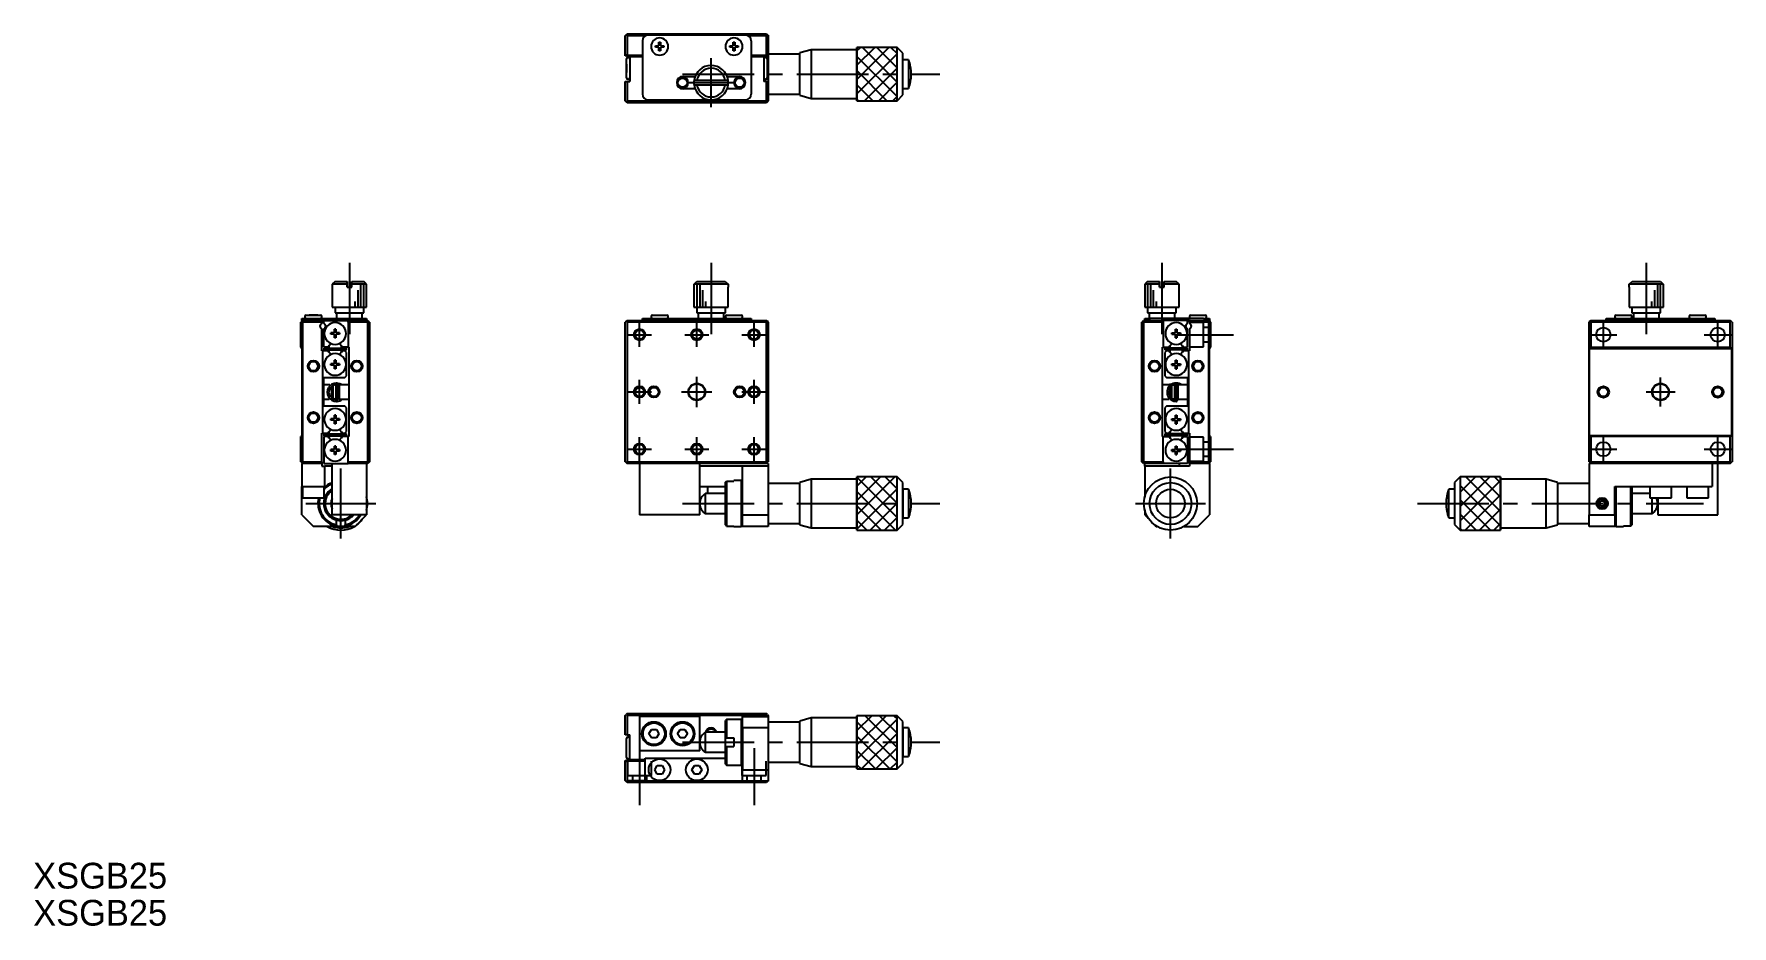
# Model space of a CAD drawing. Extents: x 38 to 335, y 63 to 219.
import ezdxf

# ---------------------------------------------------------------- set-up
doc = ezdxf.new("R2010")
doc.units = 0
doc.header["$LTSCALE"] = 10
doc.linetypes.add('CENTER', pattern=[2, 1.25, -0.25, 0.25, -0.25])
doc.linetypes.add('DASHED', pattern=[3.5, 2, -1.5])
doc.layers.get('0').update_dxf_attribs({"linetype": 'CONTINUOUS'})
doc.layers.add('CENTER', color=1, linetype='CENTER')
doc.styles.get("Standard").update_dxf_attribs({"font": 'FGP教科書体NT-M'})

msp = doc.modelspace()

# ---------------------------------------------------------------- texts
at = {"color": 7}
for p in [(38.350885, 69.797366), (38.350885, 63.312621)]:
    msp.add_text('XSGB25', height=4.5, dxfattribs=at).set_placement(p)

# ---------------------------------------------------------------- linework, layer by layer
at = {"color": 7, "linetype": 'CONTINUOUS'}
for p, q in [((141.865135, 218.787634), (142.015135, 218.937634)), ((141.865135, 215.387634), (141.865135, 218.787634)), ((142.015135, 218.937634), (142.165135, 219.087634)), ((142.015135, 218.937634), (142.165135, 218.787634)), ((142.165135, 219.087634), (166.565135, 219.087634)), ((145.429245, 218.787634), (142.165135, 218.787634)), ((142.165135, 218.787634), (142.165135, 215.387634)), ((144.865135, 217.887634), (144.865135, 208.587634)), ((162.865135, 218.887634), (145.865135, 218.887634)), ((147.115135, 217.012634), (147.740135, 217.012634)), ((147.115135, 216.762634), (147.115135, 217.012634)), ((147.115135, 217.012634), (147.115135, 216.762634)), ((147.740135, 216.762634), (147.115135, 216.762634)), ((147.740135, 217.637634), (147.990135, 217.637634)), ((147.740135, 217.012634), (147.740135, 217.637634)), ((147.740135, 217.637634), (147.740135, 217.012634)), ((147.740135, 216.137634), (147.740135, 216.762634)), ((147.740135, 216.762634), (147.740135, 216.137634)), ((147.990135, 217.637634), (147.990135, 217.012634)), ((147.990135, 217.012634), (148.615135, 217.012634)), ((147.990135, 216.762634), (147.990135, 216.137634)), ((148.615135, 216.762634), (147.990135, 216.762634)), ((148.615135, 217.012634), (148.615135, 216.762634)), ((160.115135, 217.012634), (160.740135, 217.012634)), ((160.115135, 216.762634), (160.115135, 217.012634)), ((160.115135, 217.012634), (160.115135, 216.762634)), ((160.740135, 216.762634), (160.115135, 216.762634)), ((160.740135, 217.637634), (160.990135, 217.637634)), ((160.740135, 217.012634), (160.740135, 217.637634)), ((160.740135, 217.637634), (160.740135, 217.012634)), ((160.740135, 216.137634), (160.740135, 216.762634)), ((160.740135, 216.762634), (160.740135, 216.137634)), ((160.990135, 217.637634), (160.990135, 217.012634)), ((160.990135, 217.012634), (161.615135, 217.012634)), ((160.990135, 216.762634), (160.990135, 216.137634)), ((161.615135, 216.762634), (160.990135, 216.762634)), ((161.615135, 217.012634), (161.615135, 216.762634)), ((166.565135, 218.787634), (163.301025, 218.787634)), ((163.865135, 217.887634), (163.865135, 208.587634)), ((166.565135, 219.087634), (166.715135, 218.937634)), ((166.565135, 218.787634), (166.715135, 218.937634)), ((166.565135, 215.387634), (166.565135, 218.787634)), ((166.715135, 218.937634), (166.865135, 218.787634)), ((166.765135, 218.887634), (166.865135, 218.887634)), ((166.865135, 218.887634), (166.865135, 218.787634)), ((166.865135, 218.787634), (166.865135, 215.387634)), ((182.365135, 207.437634), (182.365135, 216.737634)), ((182.365135, 216.337634), (182.365135, 216.737634)), ((189.365135, 216.737634), (182.365135, 216.737634)), ((189.365135, 216.737634), (182.365135, 216.737634)), ((182.365135, 216.737634), (182.365135, 207.437634)), ((189.365135, 207.437634), (189.365135, 216.737634)), ((190.365135, 215.737634), (189.365135, 216.737634)), ((189.365135, 207.437634), (189.365135, 216.737634)), ((142.165135, 215.387634), (141.865135, 215.387634)), ((141.865135, 215.287634), (141.865135, 215.387634)), ((142.665135, 215.287634), (141.865135, 215.287634)), ((142.065135, 211.437634), (142.065135, 214.737634)), ((142.065135, 213.212634), (142.065135, 214.737634)), ((142.065135, 213.837634), (142.065135, 213.212634)), ((142.065135, 213.212634), (142.065135, 213.837634)), ((142.165135, 215.387634), (144.865135, 215.387634)), ((142.415135, 214.987634), (142.315135, 214.987634)), ((142.665135, 215.087634), (142.665135, 215.287634)), ((142.665135, 215.087634), (142.665135, 213.887634)), ((144.865135, 215.087634), (142.665135, 215.087634)), ((142.665135, 213.887634), (142.665135, 212.287634)), ((147.990135, 216.137634), (147.740135, 216.137634)), ((160.990135, 216.137634), (160.740135, 216.137634)), ((163.865135, 215.387634), (166.565135, 215.387634)), ((166.065135, 215.087634), (163.865135, 215.087634)), ((166.865135, 215.287634), (166.065135, 215.287634)), ((166.065135, 215.287634), (166.065135, 215.087634)), ((166.065135, 215.087634), (166.065135, 213.887634)), ((166.065135, 213.887634), (166.065135, 212.287634)), ((166.415135, 214.987634), (166.315135, 214.987634)), ((166.865135, 215.387634), (166.565135, 215.387634)), ((166.665135, 214.737634), (166.665135, 213.087634)), ((166.665135, 213.837634), (166.665135, 213.212634)), ((172.365135, 215.587634), (166.865135, 215.587634)), ((166.865135, 215.387634), (166.865135, 215.287634)), ((166.865135, 215.287634), (166.865135, 210.787634)), ((174.365135, 216.337634), (172.365135, 215.787634)), ((172.365135, 215.587634), (172.365135, 215.787634)), ((172.365135, 208.387634), (172.365135, 215.787634)), ((172.365135, 208.587634), (172.365135, 215.587634)), ((174.365135, 216.337634), (174.365135, 212.087634)), ((182.365135, 216.337634), (174.365135, 216.337634)), ((182.365135, 207.837634), (182.365135, 216.337634)), ((182.365135, 207.837634), (182.365135, 216.337634)), ((190.365135, 208.437634), (190.365135, 215.737634)), ((191.365135, 214.587634), (190.365135, 214.587634)), ((191.365135, 214.587634), (191.365135, 209.587634)), ((141.865135, 207.387634), (141.865135, 210.787634)), ((141.865135, 210.787634), (142.165135, 210.787634)), ((142.065135, 213.087634), (142.065135, 213.212634)), ((142.065135, 212.962634), (142.065135, 213.212634)), ((142.065135, 213.212634), (142.065135, 212.962634)), ((142.065135, 212.962634), (142.065135, 213.087634)), ((142.065135, 211.437634), (142.065135, 212.962634)), ((142.065135, 212.337634), (142.065135, 212.962634)), ((142.065135, 212.962634), (142.065135, 212.337634)), ((142.165135, 210.787634), (142.165135, 207.387634)), ((142.165135, 210.787634), (142.665135, 210.787634)), ((142.315135, 211.187634), (142.415135, 211.187634)), ((142.665135, 212.287634), (142.665135, 210.787634)), ((151.965135, 211.687634), (154.074078, 211.687634)), ((154.397342, 210.987634), (153.891921, 210.987634)), ((159.332927, 210.987634), (154.397342, 210.987634)), ((159.838348, 210.987634), (159.332927, 210.987634)), ((159.656192, 211.687634), (161.765135, 211.687634)), ((166.065135, 212.287634), (166.065135, 210.787634)), ((166.565135, 210.787634), (166.065135, 210.787634)), ((166.315135, 211.187634), (166.415135, 211.187634)), ((166.565135, 207.387634), (166.565135, 210.787634)), ((166.565135, 210.787634), (166.865135, 210.787634)), ((166.665135, 213.212634), (166.665135, 212.962634)), ((166.665135, 213.087634), (166.665135, 211.437634)), ((166.665135, 212.962634), (166.665135, 212.337634)), ((166.865135, 210.787634), (166.865135, 207.387634)), ((174.365135, 212.087634), (174.365135, 207.837634)), ((154.074078, 209.487634), (151.965135, 209.487634)), ((153.891921, 210.187634), (154.397342, 210.187634)), ((153.891921, 210.187634), (159.838348, 210.187634)), ((154.397342, 210.187634), (159.332927, 210.187634)), ((159.332927, 210.187634), (159.838348, 210.187634)), ((161.765135, 209.487634), (159.656192, 209.487634)), ((166.865135, 208.587634), (172.365135, 208.587634)), ((172.365135, 208.387634), (172.365135, 208.587634)), ((172.365135, 208.387634), (174.365135, 207.837634)), ((174.365135, 207.837634), (182.365135, 207.837634)), ((182.365135, 207.437634), (182.365135, 207.837634)), ((189.365135, 207.437634), (190.365135, 208.437634)), ((190.365135, 209.587634), (191.365135, 209.587634)), ((142.015135, 207.237634), (141.865135, 207.387634)), ((142.165135, 207.387634), (142.015135, 207.237634)), ((142.165135, 207.087634), (142.015135, 207.237634)), ((142.165135, 207.387634), (166.565135, 207.387634)), ((166.565135, 207.087634), (142.165135, 207.087634)), ((145.865135, 207.587634), (156.865135, 207.587634)), ((156.865135, 207.587634), (162.865135, 207.587634)), ((166.715135, 207.237634), (166.565135, 207.387634)), ((166.715135, 207.237634), (166.565135, 207.087634)), ((166.865135, 207.387634), (166.715135, 207.237634)), ((182.365135, 207.437634), (189.365135, 207.437634)), ((182.365135, 207.437634), (189.365135, 207.437634)), ((91.13687, 175.856401), (90.63687, 175.356401)), ((93.23687, 175.356401), (90.63687, 175.356401)), ((90.63687, 175.356401), (90.63687, 171.356401)), ((91.13687, 175.856401), (93.23687, 175.856401)), ((93.23687, 175.356401), (93.23687, 175.856401)), ((93.23687, 175.856401), (93.23687, 175.356401)), ((93.23687, 174.856401), (93.23687, 175.356401)), ((93.23687, 175.356401), (93.23687, 174.856401)), ((94.03687, 175.856401), (96.13687, 175.856401)), ((94.03687, 175.356401), (94.03687, 175.856401)), ((96.63687, 175.356401), (94.03687, 175.356401)), ((94.03687, 174.856401), (94.03687, 175.356401)), ((96.63687, 175.356401), (96.13687, 175.856401)), ((96.63687, 171.356401), (96.63687, 175.356401)), ((153.891921, 175.356401), (154.397342, 175.856401)), ((159.838348, 175.356401), (153.891921, 175.356401)), ((153.891921, 174.856401), (153.891921, 175.356401)), ((154.397342, 175.856401), (159.332927, 175.856401)), ((154.397342, 175.856401), (159.332927, 175.856401)), ((159.332927, 175.856401), (159.838348, 175.356401)), ((159.838348, 175.356401), (159.838348, 174.856401)), ((233.172874, 175.856401), (232.672874, 175.356401)), ((232.672874, 175.356401), (232.672874, 171.356401)), ((235.272874, 175.356401), (232.672874, 175.356401)), ((233.172874, 175.856401), (235.272874, 175.856401)), ((233.172874, 175.856401), (235.272874, 175.856401)), ((235.272874, 175.356401), (235.272874, 175.856401)), ((235.272874, 175.856401), (235.272874, 175.356401)), ((235.272874, 174.856401), (235.272874, 175.356401)), ((235.272874, 175.356401), (235.272874, 174.856401)), ((236.072874, 175.856401), (238.172874, 175.856401)), ((236.072874, 175.856401), (238.172874, 175.856401)), ((236.072874, 175.356401), (236.072874, 175.856401)), ((236.072874, 174.856401), (236.072874, 175.356401)), ((238.672874, 175.356401), (236.072874, 175.356401)), ((238.672874, 175.356401), (238.172874, 175.856401)), ((238.672874, 171.356401), (238.672874, 175.356401)), ((317.370221, 175.356401), (317.875642, 175.856401)), ((317.370221, 174.856401), (317.370221, 175.356401)), ((323.316648, 175.356401), (317.370221, 175.356401)), ((317.875642, 175.856401), (322.811227, 175.856401)), ((322.811227, 175.856401), (323.316648, 175.356401)), ((323.316648, 175.356401), (323.316648, 174.856401)), ((93.23687, 174.856401), (94.03687, 174.856401)), ((153.865135, 174.856401), (153.891921, 174.856401)), ((153.865135, 174.856401), (153.891921, 174.856401)), ((153.865135, 174.856401), (153.865135, 171.356401)), ((159.838348, 174.856401), (159.865135, 174.856401)), ((159.838348, 174.856401), (159.865135, 174.856401)), ((159.865135, 171.356401), (159.865135, 174.856401)), ((235.272874, 174.856401), (236.072874, 174.856401)), ((235.272874, 174.856401), (236.072874, 174.856401)), ((317.343434, 174.856401), (317.370221, 174.856401)), ((317.343434, 174.856401), (317.343434, 171.356401)), ((323.316648, 174.856401), (323.343434, 174.856401)), ((323.343434, 171.356401), (323.343434, 174.856401)), ((85.33687, 169.056401), (85.33687, 169.356401)), ((85.33687, 169.356401), (86.33687, 169.356401)), ((85.83687, 169.706401), (85.83687, 169.606401)), ((86.08687, 169.956401), (88.58687, 169.956401)), ((86.08687, 169.956401), (87.21187, 169.956401)), ((86.33687, 169.356401), (86.53687, 169.356401)), ((86.53687, 169.356401), (88.13687, 169.356401)), ((86.58687, 169.956401), (87.21187, 169.956401)), ((87.21187, 169.956401), (86.58687, 169.956401)), ((87.21187, 169.956401), (87.46187, 169.956401)), ((87.46187, 169.956401), (87.21187, 169.956401)), ((87.21187, 169.956401), (87.46187, 169.956401)), ((87.46187, 169.956401), (88.58687, 169.956401)), ((88.08687, 169.956401), (87.46187, 169.956401)), ((87.46187, 169.956401), (88.08687, 169.956401)), ((88.13687, 169.356401), (95.63687, 169.356401)), ((88.83687, 169.606401), (88.83687, 169.706401)), ((90.63687, 171.356401), (93.63687, 171.356401)), ((90.63687, 171.356401), (91.13687, 171.356401)), ((91.13687, 171.356401), (96.13687, 171.356401)), ((91.13687, 171.356401), (93.63687, 171.356401)), ((91.13687, 171.356401), (91.13687, 170.356401)), ((91.13687, 170.356401), (93.63687, 170.356401)), ((91.13687, 170.356401), (91.38687, 170.356401)), ((91.38687, 170.356401), (91.38687, 169.356401)), ((93.63687, 171.356401), (96.13687, 171.356401)), ((93.63687, 171.356401), (96.63687, 171.356401)), ((93.63687, 170.356401), (96.13687, 170.356401)), ((95.63687, 169.356401), (96.63687, 169.356401)), ((95.88687, 170.356401), (96.13687, 170.356401)), ((95.88687, 169.356401), (95.88687, 170.356401)), ((96.13687, 171.356401), (96.63687, 171.356401)), ((96.13687, 170.356401), (96.13687, 171.356401)), ((96.63687, 169.356401), (96.63687, 169.056401)), ((144.865135, 169.056401), (144.865135, 169.356401)), ((144.865135, 169.356401), (145.865135, 169.356401)), ((145.865135, 169.356401), (147.065135, 169.356401)), ((146.365135, 169.706401), (146.365135, 169.606401)), ((146.615135, 169.956401), (147.865135, 169.956401)), ((147.065135, 169.356401), (148.665135, 169.356401)), ((147.865135, 169.956401), (149.115135, 169.956401)), ((148.665135, 169.356401), (160.065135, 169.356401)), ((149.365135, 169.606401), (149.365135, 169.706401)), ((153.865135, 171.356401), (159.865135, 171.356401)), ((154.365135, 171.356401), (154.365135, 170.356401)), ((154.365135, 170.356401), (155.005111, 170.356401)), ((154.615135, 170.356401), (154.615135, 169.356401)), ((155.005111, 170.356401), (156.865135, 170.356401)), ((156.865135, 170.356401), (158.438436, 170.356401)), ((158.438436, 170.356401), (158.537961, 170.356401)), ((158.537961, 170.356401), (159.365135, 170.356401)), ((159.115135, 169.356401), (159.115135, 170.356401)), ((159.365135, 170.356401), (159.365135, 171.356401)), ((159.365135, 169.706401), (159.365135, 169.606401)), ((159.615135, 169.956401), (160.865135, 169.956401)), ((160.065135, 169.356401), (161.665135, 169.356401)), ((160.865135, 169.956401), (162.115135, 169.956401)), ((161.665135, 169.356401), (162.865135, 169.356401)), ((162.365135, 169.606401), (162.365135, 169.706401)), ((162.865135, 169.356401), (163.865135, 169.356401)), ((163.865135, 169.356401), (163.865135, 169.056401)), ((232.672874, 171.356401), (238.672874, 171.356401)), ((232.672874, 169.056401), (232.672874, 169.356401)), ((232.672874, 169.356401), (233.672874, 169.356401)), ((233.172874, 171.356401), (233.172874, 170.356401)), ((233.172874, 170.356401), (238.172874, 170.356401)), ((233.422874, 170.356401), (233.422874, 169.356401)), ((241.172874, 169.356401), (233.672874, 169.356401)), ((237.922874, 169.356401), (237.922874, 170.356401)), ((238.172874, 170.356401), (238.172874, 171.356401)), ((240.472874, 169.706401), (240.472874, 169.606401)), ((240.722874, 169.956401), (243.222874, 169.956401)), ((242.772874, 169.356401), (241.172874, 169.356401)), ((241.222874, 169.956401), (241.847874, 169.956401)), ((241.847874, 169.956401), (242.097874, 169.956401)), ((242.097874, 169.956401), (242.722874, 169.956401)), ((242.972874, 169.356401), (242.772874, 169.356401)), ((242.972874, 169.356401), (243.972874, 169.356401)), ((243.472874, 169.606401), (243.472874, 169.706401)), ((243.972874, 169.356401), (243.972874, 169.056401)), ((313.343434, 169.056401), (313.343434, 169.356401)), ((313.343434, 169.356401), (314.343434, 169.356401)), ((314.343434, 169.356401), (315.543434, 169.356401)), ((314.843434, 169.706401), (314.843434, 169.606401)), ((315.093434, 169.956401), (317.593434, 169.956401)), ((315.543434, 169.356401), (317.143434, 169.356401)), ((317.143434, 169.356401), (328.543434, 169.356401)), ((317.343434, 171.356401), (323.343434, 171.356401)), ((317.343434, 171.356401), (317.843434, 171.356401)), ((317.843434, 171.356401), (322.843434, 171.356401)), ((317.843434, 171.356401), (322.843434, 171.356401)), ((317.843434, 171.356401), (317.843434, 170.356401)), ((317.843434, 170.356401), (318.093434, 170.356401)), ((317.843434, 170.356401), (322.843434, 170.356401)), ((317.843434, 169.606401), (317.843434, 169.706401)), ((318.093434, 170.356401), (318.093434, 169.356401)), ((322.593434, 170.356401), (322.843434, 170.356401)), ((322.593434, 169.356401), (322.593434, 170.356401)), ((322.843434, 171.356401), (323.343434, 171.356401)), ((322.843434, 170.356401), (322.843434, 171.356401)), ((327.843434, 169.706401), (327.843434, 169.606401)), ((328.093434, 169.956401), (330.593434, 169.956401)), ((328.543434, 169.356401), (330.143434, 169.356401)), ((330.143434, 169.356401), (331.343434, 169.356401)), ((330.843434, 169.606401), (330.843434, 169.706401)), ((331.343434, 169.356401), (332.343434, 169.356401)), ((332.343434, 169.356401), (332.343434, 169.056401)), ((85.28687, 168.906401), (85.13687, 168.756401)), ((85.13687, 164.356401), (85.13687, 168.756401)), ((85.28687, 168.906401), (85.43687, 169.056401)), ((85.43687, 168.756401), (85.28687, 168.906401)), ((85.43687, 169.056401), (85.33687, 169.056401)), ((85.43687, 169.056401), (88.83687, 169.056401)), ((85.43687, 168.756401), (85.43687, 144.356401)), ((88.83687, 168.756401), (85.43687, 168.756401)), ((88.83687, 169.056401), (89.13687, 169.056401)), ((88.83687, 169.056401), (88.83687, 168.756401)), ((88.83687, 168.533371), (88.83687, 168.756401)), ((88.83687, 163.756401), (88.83687, 167.579432)), ((89.13687, 168.533371), (89.13687, 169.056401)), ((89.13687, 169.056401), (93.43687, 169.056401)), ((89.13687, 164.356401), (89.13687, 167.579432)), ((90.38687, 166.881401), (91.01187, 166.881401)), ((90.38687, 166.631401), (90.38687, 166.881401)), ((91.01187, 166.881401), (90.38687, 166.881401)), ((91.01187, 166.631401), (90.38687, 166.631401)), ((91.01187, 167.506401), (91.26187, 167.506401)), ((91.01187, 166.881401), (91.01187, 167.506401)), ((91.26187, 167.506401), (91.01187, 167.506401)), ((91.01187, 166.006401), (91.01187, 166.631401)), ((91.26187, 167.506401), (91.26187, 166.881401)), ((91.26187, 166.881401), (91.26187, 167.506401)), ((91.26187, 166.881401), (91.88687, 166.881401)), ((91.88687, 166.881401), (91.26187, 166.881401)), ((91.26187, 166.631401), (91.26187, 166.006401)), ((91.88687, 166.631401), (91.26187, 166.631401)), ((91.26187, 166.006401), (91.26187, 166.631401)), ((91.88687, 166.881401), (91.88687, 166.631401)), ((91.88687, 166.631401), (91.88687, 166.881401)), ((93.43687, 169.056401), (96.83687, 169.056401)), ((93.43687, 168.756401), (93.43687, 169.056401)), ((93.43687, 168.756401), (93.43687, 164.356401)), ((96.83687, 168.756401), (93.43687, 168.756401)), ((96.83687, 169.056401), (96.98687, 168.906401)), ((96.98687, 168.906401), (96.83687, 168.756401)), ((96.83687, 144.356401), (96.83687, 168.756401)), ((97.13687, 168.756401), (96.98687, 168.906401)), ((97.13687, 168.756401), (97.13687, 144.356401)), ((142.015135, 168.906401), (141.865135, 168.756401)), ((141.865135, 144.356401), (141.865135, 168.756401)), ((142.165135, 169.056401), (142.015135, 168.906401)), ((142.165135, 168.756401), (142.015135, 168.906401)), ((142.165135, 169.056401), (166.565135, 169.056401)), ((166.565135, 168.756401), (142.165135, 168.756401)), ((142.165135, 168.756401), (142.165135, 144.356401)), ((166.715135, 168.906401), (166.565135, 169.056401)), ((166.715135, 168.906401), (166.565135, 168.756401)), ((166.565135, 144.356401), (166.565135, 168.756401)), ((166.865135, 168.756401), (166.715135, 168.906401)), ((166.865135, 168.756401), (166.865135, 144.356401)), ((232.322874, 168.906401), (232.172874, 168.756401)), ((232.172874, 144.356401), (232.172874, 168.756401)), ((232.322874, 168.906401), (232.472874, 169.056401)), ((232.472874, 168.756401), (232.322874, 168.906401)), ((232.472874, 169.056401), (235.872874, 169.056401)), ((235.872874, 168.756401), (232.472874, 168.756401)), ((232.472874, 168.756401), (232.472874, 144.356401)), ((235.872874, 169.056401), (235.872874, 168.756401)), ((240.172874, 169.056401), (235.872874, 169.056401)), ((235.872874, 168.756401), (235.872874, 164.356401)), ((237.422874, 166.881401), (238.047874, 166.881401)), ((237.422874, 166.631401), (237.422874, 166.881401)), ((237.422874, 166.881401), (237.422874, 166.631401)), ((238.047874, 166.631401), (237.422874, 166.631401)), ((237.422874, 166.631401), (238.047874, 166.631401)), ((238.047874, 167.506401), (238.297874, 167.506401)), ((238.047874, 166.881401), (238.047874, 167.506401)), ((238.047874, 167.506401), (238.047874, 166.881401)), ((238.047874, 166.006401), (238.047874, 166.631401)), ((238.047874, 166.631401), (238.047874, 166.006401)), ((238.297874, 167.506401), (238.297874, 166.881401)), ((238.297874, 166.881401), (238.922874, 166.881401)), ((238.922874, 166.631401), (238.297874, 166.631401)), ((238.297874, 166.631401), (238.297874, 166.006401)), ((238.297874, 166.631401), (238.922874, 166.631401)), ((238.922874, 166.881401), (238.922874, 166.631401)), ((240.472874, 169.056401), (240.172874, 169.056401)), ((240.172874, 168.533371), (240.172874, 169.056401)), ((240.172874, 164.356401), (240.172874, 167.579432)), ((240.472874, 168.756401), (240.472874, 169.056401)), ((240.472874, 169.056401), (243.872874, 169.056401)), ((240.472874, 168.756401), (240.472874, 168.533371)), ((243.872874, 168.756401), (240.472874, 168.756401)), ((240.472874, 167.579432), (240.472874, 163.756401)), ((243.972874, 169.056401), (243.872874, 169.056401)), ((243.872874, 169.056401), (244.022874, 168.906401)), ((244.022874, 168.906401), (243.872874, 168.756401)), ((243.872874, 144.356401), (243.872874, 168.756401)), ((244.172874, 168.756401), (244.022874, 168.906401)), ((244.172874, 168.756401), (244.172874, 164.356401)), ((310.493434, 168.906401), (310.343434, 168.756401)), ((310.343434, 144.356401), (310.343434, 168.756401)), ((310.643434, 169.056401), (310.493434, 168.906401)), ((310.643434, 168.756401), (310.493434, 168.906401)), ((310.643434, 169.056401), (313.907544, 169.056401)), ((335.043434, 168.756401), (310.643434, 168.756401)), ((310.643434, 168.756401), (310.643434, 164.356401)), ((314.343434, 169.056401), (313.907544, 169.056401)), ((331.343434, 169.056401), (314.343434, 169.056401)), ((331.779324, 169.056401), (331.343434, 169.056401)), ((331.779324, 169.056401), (335.043434, 169.056401)), ((335.193434, 168.906401), (335.043434, 169.056401)), ((335.193434, 168.906401), (335.043434, 168.756401)), ((335.043434, 164.356401), (335.043434, 168.756401)), ((335.343434, 168.756401), (335.193434, 168.906401)), ((335.343434, 168.756401), (335.343434, 144.356401)), ((85.13687, 164.356401), (85.33687, 164.156401)), ((85.33687, 164.156401), (85.33687, 148.956401)), ((88.93687, 163.756401), (88.83687, 163.756401)), ((88.93687, 163.756401), (88.93687, 149.356401)), ((89.935404, 163.756401), (88.93687, 163.756401)), ((89.935404, 164.356401), (89.13687, 164.356401)), ((89.13687, 164.206401), (93.13687, 164.206401)), ((89.13687, 164.206401), (89.13687, 163.906401)), ((89.13687, 163.906401), (93.13687, 163.906401)), ((89.13687, 163.906401), (89.955858, 163.906401)), ((89.88687, 163.906401), (89.955858, 163.906401)), ((89.88687, 163.906401), (89.955858, 163.906401)), ((89.88687, 163.906401), (89.955858, 163.906401)), ((89.88687, 163.906401), (89.955858, 163.906401)), ((89.88687, 163.906401), (89.955858, 163.906401)), ((89.88687, 163.906401), (89.955858, 163.906401)), ((89.88687, 163.906401), (89.955858, 163.906401)), ((89.88687, 163.906401), (92.38687, 163.906401)), ((89.88687, 163.906401), (89.955858, 163.906401)), ((89.88687, 163.906401), (89.955858, 163.906401)), ((89.88687, 163.906401), (89.955858, 163.906401)), ((89.88687, 163.906401), (89.955858, 163.906401)), ((89.88687, 163.906401), (89.955858, 163.906401)), ((89.88687, 163.906401), (89.955858, 163.906401)), ((90.105867, 164.651651), (89.935404, 164.356401)), ((90.105867, 163.461151), (89.935404, 163.756401)), ((91.26187, 166.006401), (91.01187, 166.006401)), ((92.338336, 164.356401), (92.167873, 164.651651)), ((92.338336, 163.756401), (92.167873, 163.461151)), ((92.317882, 163.906401), (92.38687, 163.906401)), ((92.317882, 163.906401), (93.13687, 163.906401)), ((92.317882, 163.906401), (92.38687, 163.906401)), ((93.43687, 164.356401), (92.338336, 164.356401)), ((92.83687, 163.756401), (92.338336, 163.756401)), ((93.13687, 163.456401), (92.83687, 163.756401)), ((93.13687, 163.906401), (93.13687, 164.206401)), ((93.13687, 159.356401), (93.13687, 163.456401)), ((93.43687, 164.356401), (93.53687, 164.356401)), ((93.53687, 164.356401), (93.53687, 157.356401)), ((235.772874, 164.356401), (235.872874, 164.356401)), ((235.772874, 157.356401), (235.772874, 164.356401)), ((235.872874, 164.356401), (236.971408, 164.356401)), ((236.172874, 164.206401), (236.172874, 163.906401)), ((240.172874, 164.206401), (236.172874, 164.206401)), ((236.991861, 164.206401), (236.172874, 164.206401)), ((240.172874, 163.906401), (236.172874, 163.906401)), ((236.472874, 163.756401), (236.172874, 163.456401)), ((236.172874, 163.456401), (236.172874, 159.356401)), ((236.971408, 163.756401), (236.472874, 163.756401)), ((236.922874, 164.206403), (236.991861, 164.206403)), ((236.922874, 164.206403), (236.991861, 164.206403)), ((236.922874, 164.206403), (236.991861, 164.206403)), ((236.922874, 164.206403), (236.991861, 164.206403)), ((236.922874, 164.206403), (239.422874, 164.206403)), ((236.922874, 164.206403), (236.991861, 164.206403)), ((236.922874, 164.206403), (236.991861, 164.206403)), ((236.922874, 164.206403), (236.991861, 164.206403)), ((236.971408, 164.356401), (237.14187, 164.651651)), ((237.14187, 163.461151), (236.971408, 163.756401)), ((238.297874, 166.006401), (238.047874, 166.006401)), ((238.047874, 166.006401), (238.297874, 166.006401)), ((239.203877, 164.651651), (239.374339, 164.356401)), ((239.374339, 163.756401), (239.203877, 163.461151)), ((239.353886, 164.206403), (239.422874, 164.206403)), ((239.353886, 164.206403), (239.422874, 164.206403)), ((239.353886, 164.206403), (239.422874, 164.206403)), ((239.353886, 164.206403), (239.422874, 164.206403)), ((239.353886, 164.206403), (239.422874, 164.206403)), ((239.353886, 164.206403), (239.422874, 164.206403)), ((239.353886, 164.206403), (239.422874, 164.206403)), ((239.353886, 164.206403), (239.422874, 164.206403)), ((239.353886, 164.206403), (239.422874, 164.206403)), ((239.353886, 164.206403), (239.422874, 164.206403)), ((239.353886, 164.206403), (239.422874, 164.206403)), ((239.353886, 164.206403), (239.422874, 164.206403)), ((239.353886, 164.206403), (239.422874, 164.206403)), ((240.172874, 164.206401), (239.353886, 164.206401)), ((239.374339, 164.356401), (240.172874, 164.356401)), ((240.372874, 163.756401), (239.374339, 163.756401)), ((240.172874, 163.906401), (240.172874, 164.206401)), ((240.372874, 149.356401), (240.372874, 163.756401)), ((240.472874, 163.756401), (240.372874, 163.756401)), ((243.972874, 164.156401), (244.172874, 164.356401)), ((243.972874, 148.956401), (243.972874, 164.156401)), ((310.443434, 164.156401), (310.643434, 164.356401)), ((310.443434, 148.956401), (310.443434, 164.156401)), ((310.443434, 164.156401), (335.243434, 164.156401)), ((310.643434, 164.356401), (335.043434, 164.356401)), ((335.043434, 164.356401), (335.243434, 164.156401)), ((335.243434, 164.156401), (335.243434, 148.956401)), ((90.38687, 161.481401), (91.01187, 161.481401)), ((90.38687, 161.231401), (90.38687, 161.481401)), ((91.01187, 161.481401), (90.38687, 161.481401)), ((91.01187, 161.231401), (90.38687, 161.231401)), ((91.01187, 162.106401), (91.26187, 162.106401)), ((91.01187, 161.481401), (91.01187, 162.106401)), ((91.26187, 162.106401), (91.01187, 162.106401)), ((91.01187, 160.606401), (91.01187, 161.231401)), ((91.26187, 160.606401), (91.01187, 160.606401)), ((91.26187, 162.106401), (91.26187, 161.481401)), ((91.26187, 161.481401), (91.26187, 162.106401)), ((91.26187, 161.481401), (91.88687, 161.481401)), ((91.88687, 161.481401), (91.26187, 161.481401)), ((91.26187, 161.231401), (91.26187, 160.606401)), ((91.88687, 161.231401), (91.26187, 161.231401)), ((91.26187, 160.606401), (91.26187, 161.231401)), ((91.88687, 161.481401), (91.88687, 161.231401)), ((91.88687, 161.231401), (91.88687, 161.481401)), ((237.422874, 161.481401), (238.047874, 161.481401)), ((237.422874, 161.231401), (237.422874, 161.481401)), ((237.422874, 161.481401), (237.422874, 161.231401)), ((238.047874, 161.231401), (237.422874, 161.231401)), ((237.422874, 161.231401), (238.047874, 161.231401)), ((238.047874, 162.106401), (238.297874, 162.106401)), ((238.047874, 161.481401), (238.047874, 162.106401)), ((238.047874, 162.106401), (238.047874, 161.481401)), ((238.047874, 160.606401), (238.047874, 161.231401)), ((238.047874, 161.231401), (238.047874, 160.606401)), ((238.297874, 160.606401), (238.047874, 160.606401)), ((238.047874, 160.606401), (238.297874, 160.606401)), ((238.297874, 162.106401), (238.297874, 161.481401)), ((238.297874, 161.481401), (238.922874, 161.481401)), ((238.922874, 161.231401), (238.297874, 161.231401)), ((238.297874, 161.231401), (238.297874, 160.606401)), ((238.297874, 161.231401), (238.922874, 161.231401)), ((238.922874, 161.481401), (238.922874, 161.231401)), ((89.13687, 159.056401), (92.83687, 159.056401)), ((89.13687, 154.056401), (89.13687, 159.056401)), ((90.191103, 157.786401), (89.13687, 157.786401)), ((90.73687, 157.756401), (90.53687, 157.546351)), ((90.53687, 157.546351), (90.53687, 155.566452)), ((90.73687, 157.756401), (90.73687, 155.356401)), ((91.03687, 157.756401), (90.73687, 157.756401)), ((91.03687, 157.806401), (91.03687, 157.756401)), ((91.23687, 157.806401), (91.03687, 157.806401)), ((91.223905, 157.886649), (91.220158, 157.806636)), ((91.248281, 158.009847), (91.223905, 157.886649)), ((91.235251, 157.896912), (91.235251, 155.117257)), ((91.23687, 157.806401), (91.23687, 156.556401)), ((91.240709, 157.802563), (91.23687, 157.806401)), ((91.317449, 158.083399), (91.248281, 158.009847)), ((91.416625, 158.106731), (91.317449, 158.083399)), ((91.51343, 158.069963), (91.416625, 158.106731)), ((92.121714, 157.91636), (91.432059, 158.105136)), ((91.57231, 157.986954), (91.51343, 158.069963)), ((91.599432, 157.901733), (91.586388, 157.8956)), ((91.83687, 157.806401), (91.597142, 157.566673)), ((91.630156, 157.914863), (91.599432, 157.901733)), ((91.661489, 157.926443), (91.630156, 157.914863)), ((91.693353, 157.936444), (91.661489, 157.926443)), ((91.725669, 157.944843), (91.693353, 157.936444)), ((91.75836, 157.95162), (91.725669, 157.944843)), ((91.791343, 157.956757), (91.75836, 157.95162)), ((91.824539, 157.960243), (91.791343, 157.956757)), ((91.857865, 157.962068), (91.824539, 157.960243)), ((91.83687, 157.806401), (91.83687, 155.306401)), ((93.53687, 157.806401), (91.83687, 157.806401)), ((91.89124, 157.962228), (91.857865, 157.962068)), ((91.924582, 157.960723), (91.89124, 157.962228)), ((91.957808, 157.957557), (91.924582, 157.960723)), ((91.990839, 157.952736), (91.957808, 157.957557)), ((92.023591, 157.946272), (91.990839, 157.952736)), ((92.055985, 157.938182), (92.023591, 157.946272)), ((92.087941, 157.928484), (92.055985, 157.938182)), ((92.11938, 157.917202), (92.087941, 157.928484)), ((92.150224, 157.904364), (92.11938, 157.917202)), ((92.180398, 157.89), (92.150224, 157.904364)), ((92.209826, 157.874146), (92.180398, 157.89)), ((92.236947, 157.857789), (92.209826, 157.874146)), ((92.222094, 157.813171), (92.218682, 157.806401)), ((92.225202, 157.819545), (92.222094, 157.813171)), ((92.227995, 157.8255), (92.225202, 157.819545)), ((92.230462, 157.831012), (92.227995, 157.8255)), ((92.245198, 157.851692), (92.22934, 157.806425)), ((92.232594, 157.83606), (92.230462, 157.831012)), ((92.234383, 157.840625), (92.232594, 157.83606)), ((92.235821, 157.844689), (92.234383, 157.840625)), ((92.236903, 157.848237), (92.235821, 157.844689)), ((92.236602, 157.857956), (92.23763, 157.856989)), ((92.237781, 157.852113), (92.236903, 157.848237)), ((92.298097, 157.80642), (92.236916, 157.848259)), ((92.23763, 157.856989), (92.238024, 157.855037)), ((92.238024, 157.855037), (92.237781, 157.852113)), ((92.243701, 157.852571), (92.245198, 157.851692)), ((92.83687, 159.056401), (93.13687, 159.356401)), ((93.53687, 157.356401), (93.53687, 155.756401)), ((237.011627, 157.806401), (235.772874, 157.806401)), ((235.772874, 155.756401), (235.772874, 157.356401)), ((236.172874, 159.356401), (236.472874, 159.056401)), ((236.472874, 159.056401), (240.172874, 159.056401)), ((237.068812, 157.851513), (237.065486, 157.852502)), ((237.07279, 157.848461), (237.068812, 157.851513)), ((237.188263, 157.916385), (237.072797, 157.857789)), ((237.372874, 157.736401), (237.172874, 157.526351)), ((237.172874, 157.526351), (237.172874, 155.546452)), ((237.372874, 157.736401), (237.372874, 155.336401)), ((237.672874, 157.736401), (237.372874, 157.736401)), ((237.672874, 157.786401), (237.672874, 157.736401)), ((237.872874, 157.786401), (237.672874, 157.786401)), ((237.872874, 157.786401), (237.872874, 155.286401)), ((238.046471, 157.612804), (237.872874, 157.786401)), ((237.926822, 157.732607), (238.018453, 157.747673)), ((237.976197, 157.683367), (237.935529, 157.73435)), ((238.016393, 157.669455), (238.015788, 157.643829)), ((238.019741, 157.785577), (238.016393, 157.669455)), ((238.02517, 157.900938), (238.019741, 157.785577)), ((238.046215, 158.004867), (238.02517, 157.900938)), ((238.035594, 157.896912), (238.035594, 155.117257)), ((238.115655, 158.082139), (238.046215, 158.004867)), ((238.21431, 158.106879), (238.115655, 158.082139)), ((238.312391, 158.071028), (238.21431, 158.106879)), ((238.373483, 157.984472), (238.312391, 158.071028)), ((238.393471, 157.73806), (238.419378, 157.733107)), ((238.472874, 157.786401), (238.394274, 157.707802)), ((238.472874, 157.786401), (238.472874, 155.286401)), ((240.172874, 157.786401), (238.472874, 157.786401)), ((240.172874, 159.056401), (240.172874, 154.056401)), ((89.13687, 155.286401), (90.122084, 155.286401)), ((90.53687, 155.566452), (90.73687, 155.356401)), ((90.73687, 155.356401), (91.03687, 155.356401)), ((91.038504, 155.302439), (90.884516, 155.356167)), ((90.900155, 155.349686), (90.90687, 155.356401)), ((90.914199, 155.356131), (90.914494, 155.343847)), ((90.957144, 155.343622), (90.950978, 155.330263)), ((90.96477, 155.356401), (90.957144, 155.343622)), ((91.03687, 155.356401), (91.03687, 155.306401)), ((91.03687, 155.306401), (91.23687, 155.306401)), ((91.21817, 155.266261), (91.038504, 155.302439)), ((91.100578, 155.306272), (91.120312, 155.28258)), ((91.217035, 155.306238), (91.220605, 155.195969)), ((91.220605, 155.195969), (91.226474, 155.092291)), ((91.226474, 155.092291), (91.254416, 154.993134)), ((91.23687, 156.556401), (91.23687, 155.306401)), ((91.23687, 155.306401), (91.243999, 155.31353)), ((91.254416, 154.993134), (91.332697, 154.922897)), ((91.332697, 154.922897), (91.437503, 154.91003)), ((91.437503, 154.91003), (91.530833, 154.959734)), ((91.530833, 154.959734), (91.578878, 155.051324)), ((91.741451, 155.401699), (91.594814, 155.335987)), ((91.726017, 155.417246), (91.596249, 155.403323)), ((91.59884, 155.544431), (91.83687, 155.306401)), ((91.83687, 155.306401), (93.53687, 155.306401)), ((93.53687, 155.756401), (93.53687, 148.756401)), ((235.772874, 148.756401), (235.772874, 155.756401)), ((235.772874, 155.306401), (236.892664, 155.306401)), ((236.976332, 156.85567), (237.025334, 156.994455)), ((237.025334, 156.994455), (237.091234, 157.128374)), ((237.091234, 157.128374), (237.149353, 157.22072)), ((237.149353, 157.22072), (237.172703, 157.253247)), ((237.172874, 155.546452), (237.372874, 155.336401)), ((237.314347, 155.161961), (237.400061, 155.320171)), ((237.321911, 155.158312), (237.321907, 155.157272)), ((237.321907, 155.157272), (237.322412, 155.156235)), ((237.322124, 155.159675), (237.321911, 155.158312)), ((237.322547, 155.16136), (237.322124, 155.159675)), ((237.322412, 155.156235), (237.349616, 155.139884)), ((237.323177, 155.163362), (237.322547, 155.16136)), ((237.324014, 155.165677), (237.323177, 155.163362)), ((237.325055, 155.1683), (237.324014, 155.165677)), ((237.326299, 155.171224), (237.325055, 155.1683)), ((237.327743, 155.174444), (237.326299, 155.171224)), ((237.33026, 155.17978), (237.327743, 155.174444)), ((237.333201, 155.185731), (237.33026, 155.17978)), ((237.336552, 155.192266), (237.333201, 155.185731)), ((237.340297, 155.199355), (237.336552, 155.192266)), ((237.344416, 155.206962), (237.340297, 155.199355)), ((237.34889, 155.215049), (237.344416, 155.206962)), ((237.353696, 155.223576), (237.34889, 155.215049)), ((237.349616, 155.139884), (237.379132, 155.124039)), ((237.358811, 155.232501), (237.353696, 155.223576)), ((237.364209, 155.24178), (237.358811, 155.232501)), ((237.369863, 155.251368), (237.364209, 155.24178)), ((237.375746, 155.261215), (237.369863, 155.251368)), ((237.372874, 155.336401), (237.672874, 155.336401)), ((237.381828, 155.271275), (237.375746, 155.261215)), ((237.379132, 155.124039), (237.409397, 155.109684)), ((237.38808, 155.281497), (237.381828, 155.271275)), ((237.39447, 155.291831), (237.38808, 155.281497)), ((237.400967, 155.302225), (237.39447, 155.291831)), ((237.400061, 155.320171), (237.411543, 155.338091)), ((237.407539, 155.312628), (237.400967, 155.302225)), ((237.42282, 155.336401), (237.407539, 155.312628)), ((237.409397, 155.109684), (237.440335, 155.096855)), ((237.440335, 155.096855), (237.471871, 155.085583)), ((237.471871, 155.085583), (237.503925, 155.075897)), ((237.503925, 155.075897), (237.53642, 155.067819)), ((237.53642, 155.067819), (237.569274, 155.06137)), ((237.569274, 155.06137), (237.602408, 155.056565)), ((237.602408, 155.056565), (237.635738, 155.053417)), ((237.635738, 155.053417), (237.669183, 155.051932)), ((237.669183, 155.051932), (237.702661, 155.052115)), ((237.672874, 155.336401), (237.672874, 155.286401)), ((237.672874, 155.286401), (237.872874, 155.286401)), ((237.702661, 155.052115), (237.736089, 155.053964)), ((237.736089, 155.053964), (237.769384, 155.057476)), ((237.769384, 155.057476), (237.802465, 155.062642)), ((237.802465, 155.062642), (237.835249, 155.069449)), ((237.835249, 155.069449), (237.867657, 155.07788)), ((237.867657, 155.07788), (237.899608, 155.087915)), ((237.872874, 155.286401), (238.047691, 155.461219)), ((237.899608, 155.087915), (237.931023, 155.099528)), ((237.931023, 155.099528), (237.961825, 155.112693)), ((237.961825, 155.112693), (237.991937, 155.127376)), ((237.991937, 155.127376), (238.021286, 155.14354)), ((238.018255, 155.275134), (238.018405, 155.286277)), ((238.018255, 155.275134), (238.023132, 155.147494)), ((238.018405, 155.286277), (238.019511, 155.297387)), ((238.019511, 155.297387), (238.021566, 155.308403)), ((238.021286, 155.14354), (238.023315, 155.14473)), ((238.021566, 155.308403), (238.024561, 155.319265)), ((238.023132, 155.147494), (238.034047, 155.044225)), ((238.024561, 155.319265), (238.028478, 155.329915)), ((238.028478, 155.329915), (238.033295, 155.340293)), ((238.033295, 155.340293), (238.038988, 155.350343)), ((238.034047, 155.044225), (238.085353, 154.954966)), ((238.038988, 155.350343), (238.045523, 155.36001)), ((238.085353, 154.954966), (238.176171, 154.90961)), ((238.176171, 154.90961), (238.278362, 154.922777)), ((238.278362, 154.922777), (238.355569, 154.990927)), ((238.355569, 154.990927), (238.385344, 155.098031)), ((238.466167, 155.292889), (238.393496, 155.277357)), ((238.395546, 155.356401), (238.402874, 155.356401)), ((238.395717, 155.363558), (238.472874, 155.286401)), ((238.472874, 155.286401), (240.172874, 155.286401)), ((92.83687, 154.056401), (89.13687, 154.056401)), ((90.38687, 151.881401), (91.01187, 151.881401)), ((90.38687, 151.631401), (90.38687, 151.881401)), ((91.01187, 151.881401), (90.38687, 151.881401)), ((91.01187, 151.631401), (90.38687, 151.631401)), ((91.01187, 152.506401), (91.26187, 152.506401)), ((91.01187, 151.881401), (91.01187, 152.506401)), ((91.26187, 152.506401), (91.01187, 152.506401)), ((91.01187, 151.006401), (91.01187, 151.631401)), ((91.26187, 152.506401), (91.26187, 151.881401)), ((91.26187, 151.881401), (91.26187, 152.506401)), ((91.26187, 151.881401), (91.88687, 151.881401)), ((91.88687, 151.881401), (91.26187, 151.881401)), ((91.26187, 151.631401), (91.26187, 151.006401)), ((91.88687, 151.631401), (91.26187, 151.631401)), ((91.26187, 151.006401), (91.26187, 151.631401)), ((91.88687, 151.881401), (91.88687, 151.631401)), ((91.88687, 151.631401), (91.88687, 151.881401)), ((93.13687, 153.756401), (92.83687, 154.056401)), ((93.13687, 149.656401), (93.13687, 153.756401)), ((236.472874, 154.056401), (236.172874, 153.756401)), ((236.172874, 153.756401), (236.172874, 149.656401)), ((240.172874, 154.056401), (236.472874, 154.056401)), ((237.422874, 151.881401), (238.047874, 151.881401)), ((237.422874, 151.631401), (237.422874, 151.881401)), ((237.422874, 151.881401), (237.422874, 151.631401)), ((238.047874, 151.631401), (237.422874, 151.631401)), ((237.422874, 151.631401), (238.047874, 151.631401)), ((238.047874, 152.506401), (238.297874, 152.506401)), ((238.047874, 151.881401), (238.047874, 152.506401)), ((238.047874, 152.506401), (238.047874, 151.881401)), ((238.047874, 151.006401), (238.047874, 151.631401)), ((238.047874, 151.631401), (238.047874, 151.006401)), ((238.297874, 152.506401), (238.297874, 151.881401)), ((238.297874, 151.881401), (238.922874, 151.881401)), ((238.922874, 151.631401), (238.297874, 151.631401)), ((238.297874, 151.631401), (238.297874, 151.006401)), ((238.297874, 151.631401), (238.922874, 151.631401)), ((238.922874, 151.881401), (238.922874, 151.631401)), ((85.33687, 148.956401), (85.13687, 148.756401)), ((85.13687, 144.356401), (85.13687, 148.756401)), ((88.83687, 149.356401), (88.93687, 149.356401)), ((88.83687, 144.356401), (88.83687, 149.356401)), ((88.93687, 149.356401), (89.935404, 149.356401)), ((89.13687, 149.206401), (93.13687, 149.206401)), ((89.13687, 149.206401), (89.13687, 148.906401)), ((89.13687, 148.906401), (93.13687, 148.906401)), ((89.13687, 148.906401), (89.955858, 148.906401)), ((89.13687, 148.756401), (89.13687, 144.056401)), ((89.935404, 148.756401), (89.13687, 148.756401)), ((89.88687, 148.906401), (89.955858, 148.906401)), ((89.88687, 148.906401), (89.955858, 148.906401)), ((89.88687, 148.906401), (89.955858, 148.906401)), ((89.88687, 148.906401), (89.955858, 148.906401)), ((89.88687, 148.906401), (89.955858, 148.906401)), ((89.88687, 148.906401), (89.955858, 148.906401)), ((89.88687, 148.906401), (89.955858, 148.906401)), ((89.88687, 148.906401), (92.38687, 148.906401)), ((89.88687, 148.906401), (89.955858, 148.906401)), ((89.88687, 148.906401), (89.955858, 148.906401)), ((89.88687, 148.906401), (89.955858, 148.906401)), ((89.88687, 148.906401), (89.955858, 148.906401)), ((89.88687, 148.906401), (89.955858, 148.906401)), ((89.88687, 148.906401), (89.955858, 148.906401)), ((89.935404, 149.356401), (90.105867, 149.651651)), ((90.105867, 148.461151), (89.935404, 148.756401)), ((91.26187, 151.006401), (91.01187, 151.006401)), ((92.167873, 149.651651), (92.338336, 149.356401)), ((92.338336, 148.756401), (92.167873, 148.461151)), ((92.317882, 148.906401), (92.38687, 148.906401)), ((92.317882, 148.906401), (92.38687, 148.906401)), ((92.317882, 148.906401), (92.38687, 148.906401)), ((92.317882, 148.906401), (93.13687, 148.906401)), ((92.317882, 148.906401), (92.38687, 148.906401)), ((92.317882, 148.906401), (92.38687, 148.906401)), ((92.317882, 148.906401), (92.38687, 148.906401)), ((92.338336, 149.356401), (92.83687, 149.356401)), ((93.43687, 148.756401), (92.338336, 148.756401)), ((92.83687, 149.356401), (93.13687, 149.656401)), ((93.13687, 148.906401), (93.13687, 149.206401)), ((93.43687, 144.356401), (93.43687, 148.756401)), ((93.53687, 148.756401), (93.43687, 148.756401)), ((235.872874, 148.756401), (235.772874, 148.756401)), ((235.872874, 144.356401), (235.872874, 148.756401)), ((235.872874, 148.756401), (236.971408, 148.756401)), ((236.172874, 149.656401), (236.472874, 149.356401)), ((236.991861, 149.206401), (236.172874, 149.206401)), ((236.172874, 149.206401), (236.172874, 148.906401)), ((240.172874, 149.206401), (236.172874, 149.206401)), ((240.172874, 148.906401), (236.172874, 148.906401)), ((236.472874, 149.356401), (236.971408, 149.356401)), ((236.922874, 149.206403), (236.991861, 149.206403)), ((236.922874, 149.206403), (236.991861, 149.206403)), ((236.922874, 149.206403), (239.422874, 149.206403)), ((236.922874, 149.206403), (236.991861, 149.206403)), ((236.922874, 149.206403), (236.991861, 149.206403)), ((236.971408, 149.356401), (237.14187, 149.651651)), ((236.971408, 148.756401), (237.14187, 148.461151)), ((238.297874, 151.006401), (238.047874, 151.006401)), ((238.047874, 151.006401), (238.297874, 151.006401)), ((239.203877, 149.651651), (239.374339, 149.356401)), ((239.203877, 148.461151), (239.374339, 148.756401)), ((239.353886, 149.206403), (239.422874, 149.206403)), ((239.353886, 149.206403), (239.422874, 149.206403)), ((239.353886, 149.206403), (239.422874, 149.206403)), ((239.353886, 149.206403), (239.422874, 149.206403)), ((239.353886, 149.206403), (239.422874, 149.206403)), ((239.353886, 149.206403), (239.422874, 149.206403)), ((239.353886, 149.206403), (239.422874, 149.206403)), ((239.353886, 149.206403), (239.422874, 149.206403)), ((239.353886, 149.206403), (239.422874, 149.206403)), ((239.353886, 149.206403), (239.422874, 149.206403)), ((239.353886, 149.206403), (239.422874, 149.206403)), ((239.353886, 149.206403), (239.422874, 149.206403)), ((239.353886, 149.206403), (239.422874, 149.206403)), ((240.172874, 149.206401), (239.353886, 149.206401)), ((239.374339, 149.356401), (240.372874, 149.356401)), ((239.374339, 148.756401), (240.172874, 148.756401)), ((240.172874, 148.906401), (240.172874, 149.206401)), ((240.172874, 148.756401), (240.172874, 144.056401)), ((240.372874, 149.356401), (240.472874, 149.356401)), ((240.472874, 149.356401), (240.472874, 144.356401)), ((244.172874, 148.756401), (243.972874, 148.956401)), ((244.172874, 148.756401), (244.172874, 144.356401)), ((310.443434, 148.956401), (335.243434, 148.956401)), ((310.643434, 148.756401), (310.443434, 148.956401)), ((335.043434, 148.756401), (310.643434, 148.756401)), ((310.643434, 148.756401), (310.643434, 144.356401)), ((335.243434, 148.956401), (335.043434, 148.756401)), ((335.043434, 144.356401), (335.043434, 148.756401)), ((90.38687, 146.481401), (91.01187, 146.481401)), ((90.38687, 146.231401), (90.38687, 146.481401)), ((91.01187, 146.481401), (90.38687, 146.481401)), ((91.01187, 146.231401), (90.38687, 146.231401)), ((91.01187, 147.106401), (91.26187, 147.106401)), ((91.01187, 146.481401), (91.01187, 147.106401)), ((91.26187, 147.106401), (91.01187, 147.106401)), ((91.01187, 145.606401), (91.01187, 146.231401)), ((91.26187, 145.606401), (91.01187, 145.606401)), ((91.26187, 147.106401), (91.26187, 146.481401)), ((91.26187, 146.481401), (91.26187, 147.106401)), ((91.26187, 146.481401), (91.88687, 146.481401)), ((91.88687, 146.481401), (91.26187, 146.481401)), ((91.26187, 146.231401), (91.26187, 145.606401)), ((91.88687, 146.231401), (91.26187, 146.231401)), ((91.26187, 145.606401), (91.26187, 146.231401)), ((91.88687, 146.481401), (91.88687, 146.231401)), ((91.88687, 146.231401), (91.88687, 146.481401)), ((237.422874, 146.481401), (238.047874, 146.481401)), ((237.422874, 146.231401), (237.422874, 146.481401)), ((237.422874, 146.481401), (237.422874, 146.231401)), ((238.047874, 146.231401), (237.422874, 146.231401)), ((237.422874, 146.231401), (238.047874, 146.231401)), ((238.047874, 147.106401), (238.297874, 147.106401)), ((238.047874, 146.481401), (238.047874, 147.106401)), ((238.047874, 147.106401), (238.047874, 146.481401)), ((238.047874, 145.606401), (238.047874, 146.231401)), ((238.047874, 146.231401), (238.047874, 145.606401)), ((238.297874, 145.606401), (238.047874, 145.606401)), ((238.047874, 145.606401), (238.297874, 145.606401)), ((238.297874, 147.106401), (238.297874, 146.481401)), ((238.297874, 146.481401), (238.922874, 146.481401)), ((238.922874, 146.231401), (238.297874, 146.231401)), ((238.297874, 146.231401), (238.297874, 145.606401)), ((238.297874, 146.231401), (238.922874, 146.231401)), ((238.922874, 146.481401), (238.922874, 146.231401)), ((85.13687, 144.356401), (85.28687, 144.206401)), ((85.28687, 144.206401), (85.43687, 144.356401)), ((85.43687, 144.056401), (85.28687, 144.206401)), ((85.33687, 144.056401), (85.33687, 140.056401)), ((85.43687, 144.056401), (85.33687, 144.056401)), ((85.43687, 144.356401), (88.83687, 144.356401)), ((88.83687, 144.056401), (85.43687, 144.056401)), ((88.83687, 144.356401), (88.83687, 144.056401)), ((88.83687, 144.056401), (88.83687, 143.556401)), ((88.83687, 143.556401), (89.33687, 143.556401)), ((89.13687, 144.056401), (93.43687, 144.056401)), ((89.33687, 140.056401), (89.33687, 143.556401)), ((90.63687, 143.556401), (89.33687, 143.556401)), ((90.63687, 135.056401), (90.63687, 144.056401)), ((93.43687, 144.356401), (96.83687, 144.356401)), ((93.43687, 144.056401), (93.43687, 144.356401)), ((96.83687, 144.056401), (93.43687, 144.056401)), ((96.63687, 144.056401), (96.63687, 135.056401)), ((96.83687, 144.356401), (96.98687, 144.206401)), ((96.98687, 144.206401), (96.83687, 144.056401)), ((97.13687, 144.356401), (96.98687, 144.206401)), ((141.865135, 144.356401), (142.015135, 144.206401)), ((142.165135, 144.356401), (142.015135, 144.206401)), ((142.015135, 144.206401), (142.165135, 144.056401)), ((142.165135, 144.356401), (166.565135, 144.356401)), ((166.565135, 144.056401), (142.165135, 144.056401)), ((144.365135, 144.056401), (144.365135, 135.056401)), ((154.865135, 135.056401), (154.865135, 144.056401)), ((162.365135, 143.556401), (154.865135, 143.556401)), ((166.865135, 143.556401), (162.365135, 143.556401)), ((162.365135, 135.056401), (162.365135, 143.556401)), ((166.715135, 144.206401), (166.565135, 144.356401)), ((166.565135, 144.056401), (166.715135, 144.206401)), ((166.865135, 144.056401), (166.565135, 144.056401)), ((166.715135, 144.206401), (166.865135, 144.356401)), ((166.865135, 144.056401), (166.865135, 143.556401)), ((166.865135, 143.556401), (166.865135, 135.056401)), ((232.322874, 144.206401), (232.172874, 144.356401)), ((232.322874, 144.206401), (232.472874, 144.356401)), ((232.472874, 144.056401), (232.322874, 144.206401)), ((232.472874, 144.356401), (235.872874, 144.356401)), ((235.872874, 144.056401), (232.472874, 144.056401)), ((232.672874, 143.556401), (232.672874, 144.056401)), ((232.672874, 143.556401), (232.672874, 138.227939)), ((240.472874, 143.556401), (232.672874, 143.556401)), ((235.872874, 144.356401), (235.872874, 144.056401)), ((240.172874, 144.056401), (235.872874, 144.056401)), ((238.672874, 144.056401), (238.672874, 143.556401)), ((240.472874, 144.356401), (243.872874, 144.356401)), ((240.472874, 144.056401), (240.472874, 144.356401)), ((243.972874, 144.056401), (240.472874, 144.056401)), ((240.472874, 144.056401), (240.472874, 143.556401)), ((243.872874, 144.356401), (244.022874, 144.206401)), ((244.022874, 144.206401), (243.872874, 144.056401)), ((243.972874, 144.056401), (243.972874, 135.056401)), ((244.022874, 144.206401), (244.172874, 144.356401)), ((310.343434, 144.356401), (310.493434, 144.206401)), ((331.843434, 144.056401), (310.343434, 144.056401)), ((310.343434, 144.056401), (310.343434, 135.056401)), ((310.493434, 144.206401), (310.643434, 144.356401)), ((310.493434, 144.206401), (310.643434, 144.056401)), ((310.643434, 144.356401), (335.043434, 144.356401)), ((331.843434, 144.056401), (331.843434, 140.056401)), ((335.043434, 144.056401), (331.843434, 144.056401)), ((332.843434, 135.056401), (332.843434, 144.056401)), ((335.043434, 144.356401), (335.193434, 144.206401)), ((335.043434, 144.056401), (335.193434, 144.206401)), ((335.193434, 144.206401), (335.343434, 144.356401)), ((85.33687, 140.056401), (89.33687, 140.056401)), ((85.33687, 135.056401), (85.33687, 140.056401)), ((85.43687, 140.056401), (85.43687, 138.056401)), ((89.23687, 138.056401), (89.23687, 140.056401)), ((154.865135, 140.056401), (159.365135, 140.056401)), ((156.265135, 138.806401), (156.265135, 140.056401)), ((159.365135, 140.781653), (159.565135, 140.98546)), ((159.365135, 133.33115), (159.365135, 140.781653)), ((159.565135, 140.98546), (159.565135, 133.127343)), ((159.565135, 140.98546), (160.865135, 140.98546)), ((160.865135, 141.056401), (160.865135, 140.98546)), ((162.165135, 141.056401), (160.865135, 141.056401)), ((162.165135, 133.056401), (162.165135, 141.056401)), ((162.365135, 140.856401), (162.165135, 141.056401)), ((172.365135, 140.556401), (166.865135, 140.556401)), ((174.365135, 141.306401), (172.365135, 140.756401)), ((172.365135, 133.356401), (172.365135, 140.756401)), ((174.365135, 141.306401), (174.365135, 132.806401)), ((182.365135, 141.306401), (174.365135, 141.306401)), ((182.365135, 137.056401), (182.365135, 141.706401)), ((189.365135, 141.706401), (182.365135, 141.706401)), ((189.365135, 141.706401), (182.365135, 141.706401)), ((182.365135, 141.706401), (182.365135, 132.406401)), ((189.365135, 132.406401), (189.365135, 141.706401)), ((190.365135, 140.706401), (189.365135, 141.706401)), ((189.365135, 132.406401), (189.365135, 141.706401)), ((190.365135, 139.556401), (190.365135, 140.706401)), ((190.365135, 133.406401), (190.365135, 140.706401)), ((190.365135, 134.556401), (190.365135, 139.556401)), ((190.365135, 139.556401), (190.365135, 134.556401)), ((191.365135, 139.556401), (190.365135, 139.556401)), ((191.365135, 139.556401), (191.365135, 134.556401)), ((285.843434, 134.556401), (285.843434, 139.556401)), ((286.843434, 139.556401), (285.843434, 139.556401)), ((287.843434, 141.706401), (286.843434, 140.706401)), ((286.843434, 140.706401), (286.843434, 133.406401)), ((287.843434, 141.706401), (287.843434, 132.406401)), ((294.843434, 141.706401), (287.843434, 141.706401)), ((294.843434, 141.706401), (287.843434, 141.706401)), ((287.843434, 141.706401), (287.843434, 132.406401)), ((294.843434, 141.706401), (294.843434, 132.406401)), ((294.843434, 141.706401), (294.843434, 141.306401)), ((294.843434, 132.406401), (294.843434, 141.706401)), ((294.843434, 141.306401), (294.843434, 137.056401)), ((294.843434, 141.306401), (294.843434, 132.806401)), ((302.843434, 141.306401), (294.843434, 141.306401)), ((302.843434, 132.806401), (302.843434, 141.306401)), ((304.843434, 140.756401), (302.843434, 141.306401)), ((304.843434, 140.756401), (304.843434, 133.356401)), ((304.843434, 140.756401), (304.843434, 140.556401)), ((304.843434, 140.556401), (304.843434, 133.556401)), ((310.343434, 140.556401), (304.843434, 140.556401)), ((314.843434, 140.056401), (331.843434, 140.056401)), ((314.843434, 135.056401), (314.843434, 140.056401)), ((315.043434, 140.056401), (315.043434, 133.056401)), ((317.643434, 133.127343), (317.643434, 140.056401)), ((317.843434, 140.056401), (317.843434, 133.33115)), ((320.943434, 140.056401), (320.943434, 138.056401)), ((324.743434, 138.056401), (324.743434, 140.056401)), ((327.443434, 140.056401), (327.443434, 138.056401)), ((331.243434, 138.056401), (331.243434, 140.056401)), ((85.43687, 138.056401), (89.23687, 138.056401)), ((154.865135, 138.056401), (155.128342, 138.056401)), ((155.865135, 135.306401), (155.865135, 138.806401)), ((159.365135, 138.806401), (155.865135, 138.806401)), ((182.365135, 132.406401), (182.365135, 137.056401)), ((294.843434, 137.056401), (294.843434, 132.806401)), ((312.123819, 137.056401), (312.14475, 137.092655)), ((312.14475, 137.020147), (312.123819, 137.056401)), ((312.14475, 137.092655), (312.362695, 137.470147)), ((312.362695, 136.642655), (312.14475, 137.020147)), ((312.362695, 137.470147), (312.383627, 137.506401)), ((312.383627, 136.606401), (312.362695, 136.642655)), ((312.383627, 137.506401), (312.425489, 137.506401)), ((312.425489, 136.606401), (312.383627, 136.606401)), ((312.425489, 137.506401), (312.861379, 137.506401)), ((312.861379, 136.606401), (312.425489, 136.606401)), ((312.861379, 137.506401), (312.903242, 137.506401)), ((312.903242, 136.606401), (312.861379, 136.606401)), ((312.903242, 137.506401), (312.924173, 137.470147)), ((312.924173, 136.642655), (312.903242, 136.606401)), ((312.924173, 137.470147), (313.142118, 137.092655)), ((313.142118, 137.020147), (312.924173, 136.642655)), ((313.142118, 137.092655), (313.16305, 137.056401)), ((313.16305, 137.056401), (313.142118, 137.020147)), ((320.943434, 138.806401), (317.843434, 138.806401)), ((320.943434, 138.056401), (324.743434, 138.056401)), ((321.343434, 138.056401), (321.343434, 135.306401)), ((322.343434, 138.056401), (322.343434, 135.056401)), ((327.443434, 138.056401), (331.243434, 138.056401)), ((85.33687, 135.056401), (87.33687, 133.056401)), ((96.63687, 135.056401), (90.63687, 135.056401)), ((91.38687, 133.33115), (91.38687, 134.151664)), ((92.88687, 134.151664), (92.88687, 133.33115)), ((94.63687, 133.056401), (96.63687, 135.056401)), ((154.865135, 135.056401), (144.365135, 135.056401)), ((155.865135, 135.306401), (159.365135, 135.306401)), ((162.365135, 135.056401), (166.865135, 135.056401)), ((162.365135, 133.056401), (162.365135, 135.056401)), ((166.865135, 135.056401), (166.865135, 133.056401)), ((190.365135, 133.406401), (190.365135, 134.556401)), ((190.365135, 134.556401), (191.365135, 134.556401)), ((232.672874, 135.884864), (232.672874, 135.056401)), ((232.672874, 135.056401), (233.424125, 134.30515)), ((241.972874, 133.056401), (243.972874, 135.056401)), ((285.843434, 134.556401), (286.843434, 134.556401)), ((310.343434, 135.056401), (314.843434, 135.056401)), ((310.343434, 133.056401), (310.343434, 135.056401)), ((314.843434, 135.056401), (314.843434, 133.056401)), ((317.843434, 135.306401), (321.343434, 135.306401)), ((322.343434, 135.056401), (332.843434, 135.056401)), ((92.13687, 133.056401), (87.33687, 133.056401)), ((91.38687, 133.33115), (91.38687, 133.127343)), ((94.63687, 133.056401), (92.13687, 133.056401)), ((92.88687, 133.127343), (92.88687, 133.33115)), ((159.565135, 133.127343), (159.365135, 133.33115)), ((159.565135, 133.127343), (160.865135, 133.127343)), ((160.865135, 133.127343), (160.865135, 133.056401)), ((160.865135, 133.056401), (162.165135, 133.056401)), ((162.165135, 133.056401), (162.365135, 133.256401)), ((166.865135, 133.056401), (162.365135, 133.056401)), ((166.865135, 133.556401), (172.365135, 133.556401)), ((172.365135, 133.356401), (174.365135, 132.806401)), ((174.365135, 132.806401), (182.365135, 132.806401)), ((182.365135, 132.406401), (189.365135, 132.406401)), ((182.365135, 132.406401), (189.365135, 132.406401)), ((189.365135, 132.406401), (190.365135, 133.406401)), ((234.421622, 133.307653), (234.672874, 133.056401)), ((234.672874, 133.056401), (234.801692, 133.056401)), ((239.544055, 133.056401), (241.972874, 133.056401)), ((286.843434, 133.406401), (287.843434, 132.406401)), ((287.843434, 132.406401), (294.843434, 132.406401)), ((287.843434, 132.406401), (294.843434, 132.406401)), ((294.843434, 132.806401), (294.843434, 132.406401)), ((294.843434, 132.806401), (302.843434, 132.806401)), ((302.843434, 132.806401), (304.843434, 133.356401)), ((304.843434, 133.556401), (304.843434, 133.356401)), ((304.843434, 133.556401), (310.343434, 133.556401)), ((314.843434, 133.056401), (310.343434, 133.056401)), ((314.843434, 133.256401), (315.043434, 133.056401)), ((315.043434, 133.056401), (316.343434, 133.056401)), ((316.343434, 133.056401), (316.343434, 133.127343)), ((317.643434, 133.127343), (316.343434, 133.127343)), ((317.843434, 133.33115), (317.643434, 133.127343)), ((141.865135, 100.046537), (142.015135, 100.196537)), ((141.865135, 96.646537), (141.865135, 100.046537)), ((142.165135, 100.346537), (142.015135, 100.196537)), ((142.015135, 100.196537), (142.165135, 100.046537)), ((142.165135, 100.346537), (166.565135, 100.346537)), ((166.565135, 100.046537), (142.165135, 100.046537)), ((142.165135, 100.046537), (142.165135, 96.646537)), ((154.865135, 99.846537), (144.365135, 99.846537)), ((144.365135, 99.846537), (144.365135, 93.846537)), ((154.865135, 93.846537), (154.865135, 99.846537)), ((159.565135, 99.346537), (159.365135, 99.146537)), ((159.365135, 96.096537), (159.365135, 99.146537)), ((159.565135, 99.346537), (159.565135, 96.096537)), ((162.165135, 99.346537), (159.565135, 99.346537)), ((162.165135, 95.346537), (162.165135, 99.346537)), ((162.365135, 99.146537), (162.165135, 99.346537)), ((162.365135, 99.846537), (166.865135, 99.846537)), ((162.365135, 97.846537), (162.365135, 99.846537)), ((166.715135, 100.196537), (166.565135, 100.346537)), ((166.565135, 100.046537), (166.715135, 100.196537)), ((166.565135, 99.846537), (166.565135, 100.046537)), ((166.715135, 100.196537), (166.865135, 100.046537)), ((166.865135, 100.046537), (166.865135, 99.846537)), ((166.865135, 99.846537), (166.865135, 97.846537)), ((172.365135, 98.846537), (166.865135, 98.846537)), ((174.365135, 99.596537), (172.365135, 99.046537)), ((172.365135, 95.346537), (172.365135, 99.046537)), ((182.365135, 99.596537), (174.365135, 99.596537)), ((174.365135, 99.596537), (174.365135, 91.096537)), ((189.365135, 99.996537), (182.365135, 99.996537)), ((182.365135, 90.696537), (182.365135, 99.996537)), ((189.365135, 99.996537), (182.365135, 99.996537)), ((182.365135, 99.996537), (182.365135, 90.696537)), ((189.365135, 95.346537), (189.365135, 99.996537)), ((190.365135, 98.996537), (189.365135, 99.996537)), ((189.365135, 90.696537), (189.365135, 99.996537)), ((190.365135, 97.846537), (190.365135, 98.996537)), ((190.365135, 95.346537), (190.365135, 98.996537)), ((142.165135, 96.646537), (141.865135, 96.646537)), ((142.065135, 94.346537), (142.065135, 95.996537)), ((142.065135, 94.471537), (142.065135, 95.096537)), ((142.165135, 96.646537), (142.665135, 96.646537)), ((142.415135, 96.246537), (142.315135, 96.246537)), ((142.665135, 95.146537), (142.665135, 96.646537)), ((142.665135, 93.546537), (142.665135, 95.146537)), ((145.999109, 96.846537), (146.432122, 97.596537)), ((146.432122, 96.096537), (145.999109, 96.846537)), ((146.432122, 97.596537), (147.298147, 97.596537)), ((147.298147, 96.096537), (146.432122, 96.096537)), ((147.298147, 97.596537), (147.73116, 96.846537)), ((147.73116, 96.846537), (147.298147, 96.096537)), ((150.999109, 96.846537), (151.432122, 97.596537)), ((151.432122, 96.096537), (150.999109, 96.846537)), ((151.432122, 97.596537), (152.298147, 97.596537)), ((152.298147, 96.096537), (151.432122, 96.096537)), ((152.298147, 97.596537), (152.73116, 96.846537)), ((152.73116, 96.846537), (152.298147, 96.096537)), ((155.865135, 95.346537), (155.865135, 97.096537)), ((159.365135, 97.096537), (155.865135, 97.096537)), ((155.865135, 93.596537), (155.865135, 95.346537)), ((159.365135, 94.596396), (159.365135, 96.096678)), ((159.565135, 96.096537), (159.365135, 96.096537)), ((159.565135, 96.096537), (160.865135, 96.096537)), ((160.865135, 96.096537), (160.865135, 94.596537)), ((162.165135, 91.346537), (162.165135, 95.346537)), ((166.865135, 97.846537), (162.365135, 97.846537)), ((162.365135, 97.846537), (162.365135, 90.546537)), ((166.865135, 97.846537), (166.865135, 90.546537)), ((172.365135, 91.646537), (172.365135, 95.346537)), ((189.365135, 90.696537), (189.365135, 95.346537)), ((190.365135, 92.846537), (190.365135, 97.846537)), ((190.365135, 97.846537), (190.365135, 95.346537)), ((191.365135, 97.846537), (190.365135, 97.846537)), ((190.365135, 91.696537), (190.365135, 95.346537)), ((190.365135, 95.346537), (190.365135, 92.846537)), ((191.365135, 97.846537), (191.365135, 95.346537)), ((191.365135, 95.346537), (191.365135, 92.846537)), ((141.865135, 92.146537), (142.665135, 92.146537)), ((141.865135, 92.046537), (141.865135, 92.146537)), ((141.865135, 88.646537), (141.865135, 92.046537)), ((141.865135, 92.046537), (142.165135, 92.046537)), ((142.065135, 94.221537), (142.065135, 94.471537)), ((142.065135, 92.696537), (142.065135, 94.346537)), ((142.065135, 93.596537), (142.065135, 94.221537)), ((142.165135, 92.046537), (142.165135, 88.646537)), ((145.365135, 92.046537), (142.165135, 92.046537)), ((142.315135, 92.446537), (142.415135, 92.446537)), ((142.665135, 92.346537), (142.665135, 93.546537)), ((142.665135, 92.146537), (142.665135, 92.346537)), ((142.665135, 92.346537), (145.365135, 92.346537)), ((154.865135, 93.846537), (144.365135, 93.846537)), ((145.365135, 88.546537), (145.365135, 92.546537)), ((145.365135, 92.546537), (159.365135, 92.546537)), ((155.865135, 93.596537), (159.365135, 93.596537)), ((159.365135, 91.546537), (159.365135, 94.596537)), ((159.365135, 94.596537), (159.565135, 94.596537)), ((159.565135, 94.596537), (159.565135, 91.346537)), ((159.565135, 94.596537), (160.865135, 94.596537)), ((190.365135, 91.696537), (190.365135, 92.846537)), ((190.365135, 92.846537), (191.365135, 92.846537)), ((146.999109, 90.546537), (147.432122, 91.296537)), ((147.432122, 89.796537), (146.999109, 90.546537)), ((147.432122, 91.296537), (148.298147, 91.296537)), ((148.298147, 89.796537), (147.432122, 89.796537)), ((148.298147, 91.296537), (148.73116, 90.546537)), ((148.73116, 90.546537), (148.298147, 89.796537)), ((153.499109, 90.546537), (153.932122, 91.296537)), ((153.932122, 89.796537), (153.499109, 90.546537)), ((153.932122, 91.296537), (154.798147, 91.296537)), ((154.798147, 89.796537), (153.932122, 89.796537)), ((154.798147, 91.296537), (155.23116, 90.546537)), ((155.23116, 90.546537), (154.798147, 89.796537)), ((159.365135, 91.546537), (159.565135, 91.346537)), ((159.565135, 91.346537), (162.165135, 91.346537)), ((162.165135, 91.346537), (162.365135, 91.546537)), ((162.365135, 90.546537), (166.865135, 90.546537)), ((162.365135, 88.546537), (162.365135, 90.546537)), ((166.865135, 91.846537), (172.365135, 91.846537)), ((166.865135, 90.546537), (166.865135, 88.546537)), ((172.365135, 91.646537), (174.365135, 91.096537)), ((174.365135, 91.096537), (182.365135, 91.096537)), ((182.365135, 90.696537), (189.365135, 90.696537)), ((182.365135, 90.696537), (189.365135, 90.696537)), ((189.365135, 90.696537), (190.365135, 91.696537)), ((142.015135, 88.496537), (141.865135, 88.646537)), ((142.165135, 88.646537), (142.015135, 88.496537)), ((142.165135, 88.346537), (142.015135, 88.496537)), ((142.165135, 88.646537), (145.365135, 88.646537)), ((166.565135, 88.346537), (142.165135, 88.346537)), ((162.365135, 88.546537), (145.365135, 88.546537)), ((166.865135, 88.546537), (162.365135, 88.546537)), ((166.715135, 88.496537), (166.565135, 88.346537)), ((166.715135, 88.496537), (166.665135, 88.546537)), ((166.765135, 88.546537), (166.715135, 88.496537))]:
    msp.add_line(p, q, dxfattribs=at)
at = {"color": 3, "linetype": 'CONTINUOUS'}
for p, q in [((182.365135, 216.142635), (182.960134, 216.737634)), ((182.365135, 213.642635), (185.460134, 216.737634)), ((182.365135, 211.142635), (187.960134, 216.737634)), ((183.309597, 216.737634), (189.365135, 210.682097)), ((185.809597, 216.737634), (189.365135, 213.182097)), ((188.309597, 216.737634), (189.365135, 215.682097)), ((182.365135, 208.642635), (189.365135, 215.642635)), ((182.365135, 215.182097), (189.365135, 208.182097)), ((182.365135, 212.682097), (187.609597, 207.437634)), ((183.660134, 207.437634), (189.365135, 213.142635)), ((182.365135, 210.182097), (185.109597, 207.437634)), ((186.160134, 207.437634), (189.365135, 210.642635)), ((188.660134, 207.437634), (189.365135, 208.142635)), ((182.365135, 207.682097), (182.609597, 207.437634)), ((95.63687, 171.356401), (95.63687, 175.356401)), ((96.13687, 171.356401), (96.13687, 175.356401)), ((154.365135, 175.356401), (154.365135, 171.356401)), ((154.865135, 175.356401), (154.865135, 171.356401)), ((233.172874, 175.356401), (233.172874, 171.356401)), ((233.672874, 175.356401), (233.672874, 171.356401)), ((322.343434, 171.356401), (322.343434, 175.356401)), ((322.843434, 171.356401), (322.843434, 175.356401)), ((94.63687, 171.356401), (94.63687, 172.356401)), ((95.13687, 171.356401), (95.13687, 174.356401)), ((155.365135, 174.356401), (155.365135, 171.356401)), ((155.865135, 172.356401), (155.865135, 171.356401)), ((234.172874, 174.356401), (234.172874, 171.356401)), ((234.672874, 172.356401), (234.672874, 171.356401)), ((321.343434, 171.356401), (321.343434, 172.356401)), ((321.843434, 171.356401), (321.843434, 174.356401)), ((182.365135, 140.098868), (183.972668, 141.706401)), ((182.365135, 137.598868), (186.472668, 141.706401)), ((182.365135, 135.098868), (188.972668, 141.706401)), ((182.365135, 141.638329), (189.365135, 134.638329)), ((182.365135, 132.598868), (189.365135, 139.598868)), ((184.797063, 141.706401), (189.365135, 137.138329)), ((187.297063, 141.706401), (189.365135, 139.638329)), ((287.843434, 141.555467), (287.994368, 141.706401)), ((287.843434, 139.055467), (290.494368, 141.706401)), ((287.843434, 136.555467), (292.994368, 141.706401)), ((287.843434, 134.055467), (294.843434, 141.055467)), ((287.843434, 140.18173), (294.843434, 133.18173)), ((288.818763, 141.706401), (294.843434, 135.68173)), ((291.318763, 141.706401), (294.843434, 138.18173)), ((293.818763, 141.706401), (294.843434, 140.68173)), ((182.365135, 139.138329), (189.097063, 132.406401)), ((182.365135, 136.638329), (186.597063, 132.406401)), ((184.672668, 132.406401), (189.365135, 137.098868)), ((287.843434, 137.68173), (293.118763, 132.406401)), ((288.694368, 132.406401), (294.843434, 138.555467)), ((182.365135, 134.138329), (184.097063, 132.406401)), ((187.172668, 132.406401), (189.365135, 134.598868)), ((287.843434, 135.18173), (290.618763, 132.406401)), ((291.194368, 132.406401), (294.843434, 136.055467)), ((287.843434, 132.68173), (288.118763, 132.406401)), ((293.694368, 132.406401), (294.843434, 133.555467)), ((182.365135, 99.883732), (182.477939, 99.996537)), ((182.365135, 97.383732), (184.977939, 99.996537)), ((182.365135, 94.883732), (187.477939, 99.996537)), ((182.365135, 92.383732), (189.365135, 99.383732)), ((182.365135, 98.923194), (189.365135, 91.923194)), ((183.791791, 99.996537), (189.365135, 94.423194)), ((186.291791, 99.996537), (189.365135, 96.923194)), ((188.791791, 99.996537), (189.365135, 99.423194)), ((182.365135, 96.423194), (188.091791, 90.696537)), ((183.177939, 90.696537), (189.365135, 96.883732)), ((182.365135, 93.923194), (185.591791, 90.696537)), ((185.677939, 90.696537), (189.365135, 94.383732)), ((182.365135, 91.423194), (183.091791, 90.696537)), ((188.177939, 90.696537), (189.365135, 91.883732))]:
    msp.add_line(p, q, dxfattribs=at)
at = {"color": 3, "linetype": 'DASHED'}
for p, q in [((242.972874, 168.656401), (240.472874, 168.656401)), ((242.972874, 164.456401), (242.972874, 168.656401)), ((244.172874, 167.806401), (242.972874, 167.806401)), ((240.472874, 164.456401), (242.972874, 164.456401)), ((242.972874, 165.306401), (244.172874, 165.306401)), ((242.972874, 148.656401), (240.472874, 148.656401)), ((242.972874, 144.456401), (242.972874, 148.656401)), ((244.172874, 147.806401), (242.972874, 147.806401)), ((240.472874, 144.456401), (242.972874, 144.456401)), ((242.972874, 145.306401), (244.172874, 145.306401)), ((142.265135, 92.046537), (142.265135, 89.546537)), ((146.465135, 89.546537), (146.465135, 92.046537)), ((162.265135, 92.046537), (162.265135, 89.546537)), ((166.465135, 89.546537), (166.465135, 92.046537)), ((142.265135, 89.546537), (146.465135, 89.546537)), ((143.115135, 89.546537), (143.115135, 88.346537)), ((145.615135, 88.346537), (145.615135, 89.546537)), ((162.265135, 89.546537), (166.465135, 89.546537)), ((163.115135, 89.546537), (163.115135, 88.346537)), ((165.615135, 88.346537), (165.615135, 89.546537))]:
    msp.add_line(p, q, dxfattribs=at)
at = {"color": 7, "linetype": 'CONTINUOUS'}
for centre, radius in [((151.865135, 210.587634), 0.8), ((161.865135, 210.587634), 0.8), ((144.365135, 166.556401), 0.8), ((154.365135, 166.556401), 0.8), ((164.365135, 166.556401), 0.8), ((312.843434, 166.556401), 1.25), ((332.843434, 166.556401), 1.25), ((87.33687, 161.056401), 0.8), ((94.93687, 161.056401), 0.8), ((234.372874, 161.056401), 0.8), ((241.972874, 161.056401), 0.8), ((144.365135, 156.556401), 0.8), ((146.865135, 156.556401), 0.8), ((154.365135, 156.556401), 1.5), ((154.365135, 156.556401), 1.4), ((161.865135, 156.556401), 0.8), ((164.365135, 156.556401), 0.8), ((312.843434, 156.536401), 0.8), ((322.843434, 156.556401), 1.5), ((322.843434, 156.556401), 1.4), ((332.843434, 156.536401), 0.8), ((87.33687, 152.056401), 0.8), ((94.93687, 152.056401), 0.8), ((234.372874, 152.056401), 0.8), ((241.972874, 152.056401), 0.8), ((144.365135, 146.556401), 0.8), ((154.365135, 146.556401), 0.8), ((164.365135, 146.556401), 0.8), ((312.843434, 146.556401), 1.25), ((332.843434, 146.556401), 1.25), ((237.172874, 137.056401), 4.65), ((237.172874, 137.056401), 3.65), ((237.172874, 137.056401), 2.5), ((312.643434, 137.056401), 0.8), ((146.865135, 96.846537), 2.1), ((146.865135, 96.846537), 1.9), ((151.865135, 96.846537), 2.1), ((151.865135, 96.846537), 1.9), ((147.865135, 90.546537), 1.9), ((154.365135, 90.546537), 1.9)]:
    msp.add_circle(centre, radius, dxfattribs=at)
at = {"color": 3, "linetype": 'CONTINUOUS'}
for centre in [(144.365135, 166.556401), (154.365135, 166.556401), (164.365135, 166.556401), (87.33687, 161.056401), (94.93687, 161.056401), (234.372874, 161.056401), (241.972874, 161.056401), (144.365135, 156.556401), (146.865135, 156.556401), (161.865135, 156.556401), (164.365135, 156.556401), (312.843434, 156.536401), (332.843434, 156.536401), (87.33687, 152.056401), (94.93687, 152.056401), (234.372874, 152.056401), (241.972874, 152.056401), (144.365135, 146.556401), (154.365135, 146.556401), (164.365135, 146.556401), (312.643434, 137.056401)]:
    msp.add_circle(centre, 1, dxfattribs=at)
at = {"color": 7, "linetype": 'CONTINUOUS'}
for centre, radius, start, end in [((145.865135, 217.887634), 1, 90, 180), ((147.865135, 216.887634), 1.5, 270, 180), ((147.865135, 216.887634), 1.5, 180, 270), ((160.865135, 216.887634), 1.5, 270, 180), ((160.865135, 216.887634), 1.5, 180, 270), ((162.865135, 217.887634), 1, 0, 90), ((142.315135, 214.737634), 0.25, 90, 180), ((142.415135, 214.737634), 0.25, 0, 90), ((166.315135, 214.737634), 0.25, 90, 180), ((166.415135, 214.737634), 0.25, 0, 90), ((185.365135, 212.087634), 6.5, 0, 22.619865), ((142.315135, 211.437634), 0.25, 180, 270), ((142.415135, 211.437634), 0.25, 270, 0), ((151.965135, 210.587634), 1.1, 90, 270), ((156.865135, 210.587634), 3, 172.337744, 187.662256), ((156.865135, 210.587634), 3, 7.662256, 172.337744), ((156.865135, 210.587634), 2.5, 9.206896, 170.793104), ((156.865135, 210.587634), 3, 352.337744, 7.662256), ((161.765135, 210.587634), 1.1, 270, 90), ((166.315135, 211.437634), 0.25, 180, 270), ((166.415135, 211.437634), 0.25, 270, 0), ((185.365135, 212.087634), 6.5, 337.380135, 0), ((145.865135, 208.587634), 1, 180, 270), ((156.865135, 210.587634), 3, 187.662256, 352.337744), ((156.865135, 210.587634), 2.5, 189.206896, 350.793104), ((162.865135, 208.587634), 1, 270, 0), ((86.08687, 169.706401), 0.25, 90, 180), ((86.08687, 169.606401), 0.25, 180, 270), ((88.58687, 169.706401), 0.25, 0, 90), ((88.58687, 169.606401), 0.25, 270, 0), ((146.615135, 169.706401), 0.25, 90, 180), ((146.615135, 169.606401), 0.25, 180, 270), ((149.115135, 169.706401), 0.25, 0, 90), ((149.115135, 169.606401), 0.25, 270, 0), ((159.615135, 169.706401), 0.25, 90, 180), ((159.615135, 169.606401), 0.25, 180, 270), ((162.115135, 169.706401), 0.25, 0, 90), ((162.115135, 169.606401), 0.25, 270, 0), ((240.722874, 169.706401), 0.25, 90, 180), ((240.722874, 169.606401), 0.25, 180, 270), ((243.222874, 169.706401), 0.25, 0, 90), ((243.222874, 169.606401), 0.25, 270, 0), ((315.093434, 169.706401), 0.25, 90, 180), ((315.093434, 169.606401), 0.25, 180, 270), ((317.593434, 169.706401), 0.25, 0, 90), ((317.593434, 169.606401), 0.25, 270, 0), ((328.093434, 169.706401), 0.25, 90, 180), ((328.093434, 169.606401), 0.25, 180, 270), ((330.593434, 169.706401), 0.25, 0, 90), ((330.593434, 169.606401), 0.25, 270, 0), ((88.98687, 168.056401), 0.5, 107.457603, 252.542397), ((88.98687, 168.056401), 0.5, 287.457603, 72.542397), ((91.13687, 166.756401), 1.9, 270, 180), ((91.13687, 166.756401), 1.9, 180, 270), ((238.172874, 166.756401), 1.9, 90, 0), ((238.172874, 166.756401), 1.9, 0, 90), ((240.322874, 168.056401), 0.5, 107.457603, 252.542397), ((240.322874, 168.056401), 0.5, 287.457603, 72.542397), ((91.13687, 164.056402), 1.1905, 150.000042, 172.761629), ((91.13687, 164.056402), 1.1905, 187.238411, 210), ((91.13687, 164.056401), 1.1905, 135, 150), ((91.13687, 164.056401), 1.1905, 210, 225), ((91.22787, 163.964261), 1.32, 128.260088, 134.965001), ((91.13687, 164.056402), 1.1905, 127.543078, 134.642946), ((91.13687, 164.056402), 1.1905, 44.999966, 52.456922), ((91.04587, 163.964261), 1.32, 45.034999, 51.739912), ((91.13687, 164.056401), 1.1905, 30, 45), ((91.13687, 164.056401), 1.1905, 315, 330), ((91.13687, 164.056402), 1.1905, 7.238411, 30), ((91.13687, 164.056402), 1.1905, 329.999958, 0), ((238.172874, 164.056402), 1.1905, 150.000042, 172.761619), ((238.172874, 164.056402), 1.1905, 187.238379, 210), ((238.172874, 164.056401), 1.1905, 135, 150), ((238.172874, 164.056401), 1.1905, 210, 225), ((238.263874, 163.964261), 1.32, 128.260088, 134.965001), ((238.172874, 164.056402), 1.1905, 127.543078, 134.642946), ((238.172874, 164.056402), 1.1905, 44.999966, 52.456922), ((238.081874, 163.964261), 1.32, 45.034999, 51.739912), ((238.172874, 164.056401), 1.1905, 30, 45), ((238.172874, 164.056401), 1.1905, 315, 330), ((238.172874, 164.056402), 1.1905, 7.238411, 30), ((238.172874, 164.056402), 1.1905, 330, 352.761621), ((91.13687, 161.356401), 1.9, 270, 180), ((91.13687, 161.356401), 1.9, 180, 270), ((91.22787, 164.148542), 1.32, 225.034999, 231.739912), ((91.13687, 164.056402), 1.1905, 225.000034, 232.457024), ((91.13687, 164.056402), 1.1905, 307.542976, 314.643568), ((91.04587, 164.148542), 1.32, 308.260088, 314.965001), ((238.172874, 161.356401), 1.9, 90, 0), ((238.263874, 164.148542), 1.32, 225.034999, 231.739912), ((238.172874, 164.056402), 1.1905, 225.000034, 232.457024), ((238.172874, 161.356401), 1.9, 0, 90), ((238.172874, 164.056402), 1.1905, 307.542976, 314.999966), ((238.081874, 164.148542), 1.32, 308.260088, 314.965001), ((91.370635, 156.507043), 1.599335, 89.436236, 270.629192), ((91.370609, 156.508646), 1.250326, 131.833987, 228.168466), ((55.294316, 156.437965), 36.311048, 357.81146425, 2.44491551), ((144.365135, 156.536401), 0.8, 90, 179.283784), ((144.365135, 156.536401), 0.8, 0.716216, 90), ((238.163115, 156.507958), 1.598393, 90.536816, 238.370163), ((238.176754, 156.507984), 1.598458, 89.611466, 237.357013), ((238.171868, 156.505008), 1.601567, 53.152208, 87.922405), ((198.400733, 156.376971), 40.005059, 358.16797349, 2.30290495), ((91.376524, 156.499356), 1.591473, 271.97534, 311.422501), ((238.168017, 156.509759), 1.240874, 163.81356654, 185.8551101), ((238.176598, 156.508643), 1.249298, 185.76404859, 216.52931873), ((238.168935, 156.5167), 1.608889, 238.356938, 270.616493), ((332.843434, 156.556401), 0.8, 180.716216, 270), ((332.843434, 156.556401), 0.8, 270, 359.283784), ((91.13687, 151.756401), 1.9, 270, 180), ((91.13687, 151.756401), 1.9, 180, 270), ((238.172874, 151.756401), 1.9, 90, 0), ((238.172874, 151.756401), 1.9, 0, 90), ((91.13687, 149.056402), 1.1905, 150.000042, 172.761643), ((91.13687, 149.056402), 1.1905, 187.238411, 210.000042), ((91.13687, 149.056401), 1.1905, 135, 150), ((91.13687, 149.056401), 1.1905, 210, 225), ((91.22787, 148.964261), 1.32, 128.260088, 134.965001), ((91.13687, 149.056402), 1.1905, 127.543078, 134.642946), ((91.13687, 149.056402), 1.1905, 44.999966, 52.456922), ((91.04587, 148.964261), 1.32, 45.034999, 51.739912), ((91.13687, 149.056401), 1.1905, 30, 45), ((91.13687, 149.056401), 1.1905, 315, 330), ((91.13687, 149.056402), 1.1905, 7.238411, 30), ((91.13687, 149.056402), 1.1905, 330, 0), ((238.172874, 149.056402), 1.1905, 150, 187.238381), ((238.172874, 149.056402), 1.1905, 187.238381, 210), ((238.172874, 149.056401), 1.1905, 135, 150), ((238.172874, 149.056401), 1.1905, 210, 225), ((238.263874, 148.964261), 1.32, 128.260088, 134.965001), ((238.172874, 149.056402), 1.1905, 127.543078, 134.642946), ((238.172874, 149.056402), 1.1905, 44.999966, 52.456922), ((238.081874, 148.964261), 1.32, 45.034999, 51.739912), ((238.172874, 149.056401), 1.1905, 30, 45), ((238.172874, 149.056401), 1.1905, 315, 330), ((238.172874, 149.056402), 1.1905, 7.238411, 30), ((238.172874, 149.056402), 1.1905, 330, 352.761619), ((91.13687, 146.356401), 1.9, 270, 180), ((91.13687, 146.356401), 1.9, 180, 270), ((91.22787, 149.148542), 1.32, 225.034999, 231.739912), ((91.13687, 149.056402), 1.1905, 225.000034, 232.457024), ((91.13687, 149.056402), 1.1905, 307.542976, 314.643568), ((91.04587, 149.148542), 1.32, 308.260088, 314.965001), ((238.172874, 146.356401), 1.9, 90, 0), ((238.263874, 149.148542), 1.32, 225.034999, 231.739912), ((238.172874, 149.056402), 1.1905, 225.000034, 232.457024), ((238.172874, 146.356401), 1.9, 0, 90), ((238.172874, 149.056402), 1.1905, 307.542976, 314.643568), ((238.081874, 149.148542), 1.32, 308.260088, 314.965001), ((92.13687, 137.056401), 3, 120, 255.522488), ((92.13687, 137.056401), 3, 120, 255.522488), ((92.13687, 137.056401), 4, 112.024313, 136.468848), ((92.13687, 137.056401), 3.8, 113.249563, 139.743387), ((185.365135, 137.056401), 6.5, 0, 22.619865), ((291.843434, 137.056401), 6.5, 157.380135, 180), ((92.13687, 137.056401), 4, 165.522488, 259.193077), ((92.13687, 137.056401), 3.8, 164.742477, 258.616887), ((92.13687, 137.056401), 1.75, 148.997281, 211.002719), ((92.13687, 137.056401), 4.65, 0, 14.592551), ((92.13687, 137.056401), 4.65, 345.407449, 0), ((156.896385, 137.056401), 2.03125, 120.510237, 180), ((156.896385, 137.056401), 2.03125, 180, 239.489763), ((185.365135, 137.056401), 6.5, 337.380135, 0), ((291.843434, 137.056401), 6.5, 180, 202.619865), ((312.643434, 137.056401), 0.5, 124.158067, 175.841933), ((312.643434, 137.056401), 0.5, 184.158067, 235.841933), ((312.643434, 137.056401), 0.5, 64.158067, 115.841933), ((312.643434, 137.056401), 0.5, 244.158067, 295.841933), ((312.643434, 137.056401), 0.5, 4.158067, 55.841933), ((312.643434, 137.056401), 0.5, 304.158067, 355.841933), ((320.312184, 137.056401), 2.03125, 300.510237, 0), ((320.312184, 137.056401), 2.03125, 0, 29.492373), ((92.13687, 137.056401), 3, 255.522488, 284.477512), ((92.13687, 137.056401), 3, 284.477512, 318.189685), ((92.13687, 137.056401), 3.8, 281.383113, 328.243136), ((92.13687, 137.056401), 3, 284.477512, 318.189685), ((92.13687, 137.056401), 4, 280.806923, 330), ((92.13687, 137.056401), 4.65, 306.275393, 323.724607), ((92.13687, 137.056401), 4.65, 239.340738, 300.659262), ((92.13687, 137.056401), 4.25, 250.250077, 289.749923), ((92.13687, 137.056401), 4, 259.193077, 280.806923), ((142.315135, 95.996537), 0.25, 90, 180), ((142.415135, 95.996537), 0.25, 0, 90), ((156.896385, 95.346537), 2.03125, 120.510237, 180), ((156.896385, 95.346537), 2.03125, 180, 239.489763), ((156.865135, 96.846537), 0.8, 18.209957, 161.790043), ((185.365135, 95.346537), 6.5, 0, 22.619865), ((185.365135, 95.346537), 6.5, 337.380135, 0), ((142.315135, 92.696537), 0.25, 180, 270), ((142.415135, 92.696537), 0.25, 270, 0)]:
    msp.add_arc(centre, radius, start, end, dxfattribs=at)
at = {"color": 3, "linetype": 'CONTINUOUS'}
for centre, radius, start, end in [((151.865135, 210.587634), 1, 90, 180), ((151.865135, 210.587634), 1, 180, 90), ((161.865135, 210.587634), 1, 90, 0), ((161.865135, 210.587634), 1, 0, 90), ((92.13687, 137.056401), 3, 120, 255.522488), ((92.13687, 137.056401), 2.75, 123.055731, 313.341758), ((92.13687, 137.056401), 3, 284.477512, 318.189685), ((156.865135, 96.846537), 1, 90, 165.522488), ((156.865135, 96.846537), 1, 14.477512, 90)]:
    msp.add_arc(centre, radius, start, end, dxfattribs=at)
at = {"layer": 'CENTER', "color": 1, "linetype": 'CENTER'}
for p, q in [((156.865135, 206.287634), (156.865135, 214.887634)), ((151.865135, 212.087634), (196.865135, 212.087634)), ((152.565135, 210.587634), (161.165135, 210.587634)), ((93.63687, 179.131401), (93.63687, 164.131401)), ((156.865135, 179.131401), (156.865135, 164.131401)), ((235.672874, 179.131401), (235.672874, 164.131401)), ((320.343434, 179.131401), (320.343434, 164.131401)), ((142.265135, 166.556401), (146.465135, 166.556401)), ((144.365135, 164.456401), (144.365135, 168.656401)), ((152.265135, 166.556401), (156.465135, 166.556401)), ((154.365135, 164.456401), (154.365135, 168.656401)), ((162.265135, 166.556401), (166.465135, 166.556401)), ((164.365135, 164.456401), (164.365135, 168.656401)), ((238.172874, 166.556401), (248.172874, 166.556401)), ((310.468434, 166.556401), (315.218434, 166.556401)), ((312.843434, 164.181401), (312.843434, 168.931401)), ((330.468434, 166.556401), (335.218434, 166.556401)), ((332.843434, 164.181401), (332.843434, 168.931401)), ((144.365135, 154.456401), (144.365135, 158.656401)), ((154.365135, 153.906401), (154.365135, 159.206401)), ((164.365135, 154.456401), (164.365135, 158.656401)), ((322.843434, 154.016401), (322.843434, 159.096401)), ((142.265135, 156.556401), (146.465135, 156.556401)), ((151.715135, 156.556401), (157.015135, 156.556401)), ((162.265135, 156.556401), (166.465135, 156.556401)), ((320.303434, 156.556401), (325.383434, 156.556401)), ((144.365135, 144.456401), (144.365135, 148.656401)), ((154.365135, 144.456401), (154.365135, 148.656401)), ((164.365135, 144.456401), (164.365135, 148.656401)), ((312.843434, 144.181401), (312.843434, 148.931401)), ((332.843434, 144.181401), (332.843434, 148.931401)), ((142.265135, 146.556401), (146.465135, 146.556401)), ((152.265135, 146.556401), (156.465135, 146.556401)), ((162.265135, 146.556401), (166.465135, 146.556401)), ((238.172874, 146.556401), (248.172874, 146.556401)), ((310.468434, 146.556401), (315.218434, 146.556401)), ((330.468434, 146.556401), (335.218434, 146.556401)), ((92.13687, 130.941401), (92.13687, 143.171401)), ((237.172874, 130.941401), (237.172874, 143.171401)), ((86.02187, 137.056401), (98.25187, 137.056401)), ((151.865135, 137.056401), (196.865135, 137.056401)), ((231.057874, 137.056401), (243.287874, 137.056401)), ((280.343434, 137.056401), (330.343434, 137.056401)), ((151.865135, 95.346537), (196.865135, 95.346537)), ((144.365135, 94.346537), (144.365135, 84.346537)), ((164.365135, 94.346537), (164.365135, 84.346537))]:
    msp.add_line(p, q, dxfattribs=at)

msp.set_redraw_order([(e.dxf.handle, doc.entitydb.next_handle()) for e in msp.query("TEXT MTEXT ATTDEF DIMENSION ARC_DIMENSION")])  # texts and dimensions are drawn at this point

doc.saveas('drawing.dxf')
